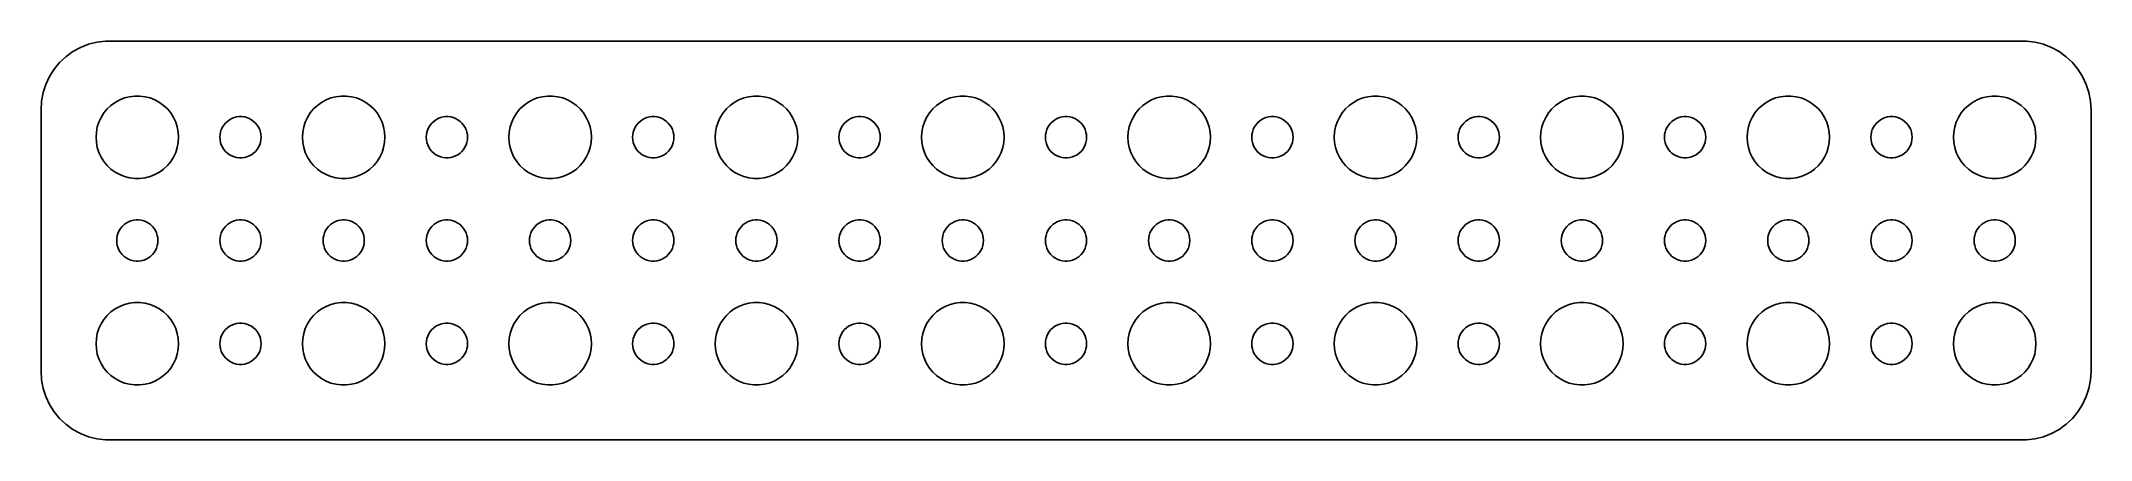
# Model space of a CAD drawing. Header units: metres. Extents: x -74 to 74, y -14 to 14.
import ezdxf

# ---------------------------------------------------------------- set-up
doc = ezdxf.new("R2010")
doc.units = ezdxf.units.M

msp = doc.modelspace()

# ---------------------------------------------------------------- linework, layer by layer
for p, q in [((-72.1791, 13.7216), (-72.6871, 13.3526)), ((-71.6289, 14.0241), (-72.1791, 13.7216)), ((-71.0451, 14.2553), (-71.6289, 14.0241)), ((-70.4369, 14.4114), (-71.0451, 14.2553)), ((-69.8139, 14.4901), (-70.4369, 14.4114)), ((69.8139, 14.4901), (-69.8139, 14.4901)), ((70.4369, 14.4114), (69.8139, 14.4901)), ((71.0451, 14.2553), (70.4369, 14.4114)), ((71.6289, 14.0241), (71.0451, 14.2553)), ((72.1791, 13.7216), (71.6289, 14.0241)), ((72.6871, 13.3526), (72.1791, 13.7216)), ((-73.5451, 12.4389), (-73.8815, 11.9088)), ((-73.1448, 12.9227), (-73.5451, 12.4389)), ((-72.6871, 13.3526), (-73.1448, 12.9227)), ((73.1448, 12.9227), (72.6871, 13.3526)), ((73.5451, 12.4389), (73.1448, 12.9227)), ((73.8815, 11.9088), (73.5451, 12.4389)), ((-74.3429, 10.7434), (-74.4606, 10.1267)), ((-74.1489, 11.3406), (-74.3429, 10.7434)), ((-73.8815, 11.9088), (-74.1489, 11.3406)), ((-68.427, 10.3532), (-68.0621, 10.4469)), ((-68.0621, 10.4469), (-67.6884, 10.4941)), ((-67.6884, 10.4941), (-67.3116, 10.4941)), ((-67.3116, 10.4941), (-66.9379, 10.4469)), ((-66.9379, 10.4469), (-66.573, 10.3532)), ((-53.427, 10.3532), (-53.0621, 10.4469)), ((-53.0621, 10.4469), (-52.6884, 10.4941)), ((-52.6884, 10.4941), (-52.3116, 10.4941)), ((-52.3116, 10.4941), (-51.9379, 10.4469)), ((-51.9379, 10.4469), (-51.5729, 10.3532)), ((-38.427, 10.3532), (-38.0621, 10.4469)), ((-38.0621, 10.4469), (-37.6884, 10.4941)), ((-37.6884, 10.4941), (-37.3116, 10.4941)), ((-37.3116, 10.4941), (-36.9379, 10.4469)), ((-36.9379, 10.4469), (-36.5729, 10.3532)), ((-23.427, 10.3532), (-23.0621, 10.4469)), ((-23.0621, 10.4469), (-22.6884, 10.4941)), ((-22.6884, 10.4941), (-22.3116, 10.4941)), ((-22.3116, 10.4941), (-21.9379, 10.4469)), ((-21.9379, 10.4469), (-21.5729, 10.3532)), ((-8.42705, 10.3532), (-8.06213, 10.4469)), ((-8.06213, 10.4469), (-7.68837, 10.4941)), ((-7.68837, 10.4941), (-7.31161, 10.4941)), ((-7.31161, 10.4941), (-6.93785, 10.4469)), ((-6.93785, 10.4469), (-6.57294, 10.3532)), ((6.57294, 10.3532), (6.93785, 10.4469)), ((6.93785, 10.4469), (7.31161, 10.4941)), ((7.31161, 10.4941), (7.68837, 10.4941)), ((7.68837, 10.4941), (8.06213, 10.4469)), ((8.06213, 10.4469), (8.42705, 10.3532)), ((21.5729, 10.3532), (21.9379, 10.4469)), ((21.9379, 10.4469), (22.3116, 10.4941)), ((22.3116, 10.4941), (22.6884, 10.4941)), ((22.6884, 10.4941), (23.0621, 10.4469)), ((23.0621, 10.4469), (23.427, 10.3532)), ((36.5729, 10.3532), (36.9379, 10.4469)), ((36.9379, 10.4469), (37.3116, 10.4941)), ((37.3116, 10.4941), (37.6884, 10.4941)), ((37.6884, 10.4941), (38.0621, 10.4469)), ((38.0621, 10.4469), (38.427, 10.3532)), ((51.5729, 10.3532), (51.9379, 10.4469)), ((51.9379, 10.4469), (52.3116, 10.4941)), ((52.3116, 10.4941), (52.6884, 10.4941)), ((52.6884, 10.4941), (53.0621, 10.4469)), ((53.0621, 10.4469), (53.427, 10.3532)), ((66.573, 10.3532), (66.9379, 10.4469)), ((66.9379, 10.4469), (67.3116, 10.4941)), ((67.3116, 10.4941), (67.6884, 10.4941)), ((67.6884, 10.4941), (68.0621, 10.4469)), ((68.0621, 10.4469), (68.427, 10.3532)), ((74.1489, 11.3406), (73.8815, 11.9088)), ((74.3429, 10.7434), (74.1489, 11.3406)), ((74.4606, 10.1267), (74.3429, 10.7434)), ((-74.4606, 10.1267), (-74.5, 9.5)), ((-74.5, 9.5), (-74.5, -9.5)), ((-70.2893, 8.60437), (-70.1289, 8.94525)), ((-70.1289, 8.94525), (-69.927, 9.26335)), ((-69.927, 9.26335), (-69.6869, 9.55363)), ((-69.6869, 9.55363), (-69.4123, 9.81154)), ((-69.4123, 9.81154), (-69.1075, 10.033)), ((-69.1075, 10.033), (-68.7773, 10.2145)), ((-68.7773, 10.2145), (-68.427, 10.3532)), ((-66.573, 10.3532), (-66.2227, 10.2145)), ((-66.2227, 10.2145), (-65.8925, 10.033)), ((-65.8925, 10.033), (-65.5877, 9.81154)), ((-65.5877, 9.81154), (-65.3131, 9.55363)), ((-65.3131, 9.55363), (-65.073, 9.26335)), ((-65.073, 9.26335), (-64.8711, 8.94525)), ((-64.8711, 8.94525), (-64.7107, 8.60437)), ((-60.4635, 8.92657), (-60.2811, 8.97342)), ((-60.2811, 8.97342), (-60.0942, 8.99704)), ((-60.0942, 8.99704), (-59.9058, 8.99704)), ((-59.9058, 8.99704), (-59.7189, 8.97342)), ((-59.7189, 8.97342), (-59.5365, 8.92657)), ((-55.2893, 8.60437), (-55.1289, 8.94525)), ((-55.1289, 8.94525), (-54.927, 9.26335)), ((-54.927, 9.26335), (-54.6869, 9.55363)), ((-54.6869, 9.55363), (-54.4123, 9.81154)), ((-54.4123, 9.81154), (-54.1075, 10.033)), ((-54.1075, 10.033), (-53.7773, 10.2145)), ((-53.7773, 10.2145), (-53.427, 10.3532)), ((-51.5729, 10.3532), (-51.2227, 10.2145)), ((-51.2227, 10.2145), (-50.8925, 10.033)), ((-50.8925, 10.033), (-50.5877, 9.81154)), ((-50.5877, 9.81154), (-50.3131, 9.55363)), ((-50.3131, 9.55363), (-50.0729, 9.26335)), ((-50.0729, 9.26335), (-49.8711, 8.94525)), ((-49.8711, 8.94525), (-49.7107, 8.60437)), ((-45.4635, 8.92657), (-45.2811, 8.97342)), ((-45.2811, 8.97342), (-45.0942, 8.99704)), ((-45.0942, 8.99704), (-44.9058, 8.99704)), ((-44.9058, 8.99704), (-44.7189, 8.97342)), ((-44.7189, 8.97342), (-44.5365, 8.92657)), ((-40.2893, 8.60437), (-40.1289, 8.94525)), ((-40.1289, 8.94525), (-39.927, 9.26335)), ((-39.927, 9.26335), (-39.6869, 9.55363)), ((-39.6869, 9.55363), (-39.4123, 9.81154)), ((-39.4123, 9.81154), (-39.1075, 10.033)), ((-39.1075, 10.033), (-38.7773, 10.2145)), ((-38.7773, 10.2145), (-38.427, 10.3532)), ((-36.5729, 10.3532), (-36.2227, 10.2145)), ((-36.2227, 10.2145), (-35.8925, 10.033)), ((-35.8925, 10.033), (-35.5877, 9.81154)), ((-35.5877, 9.81154), (-35.3131, 9.55363)), ((-35.3131, 9.55363), (-35.0729, 9.26335)), ((-35.0729, 9.26335), (-34.8711, 8.94525)), ((-34.8711, 8.94525), (-34.7107, 8.60437)), ((-30.4635, 8.92657), (-30.2811, 8.97342)), ((-30.2811, 8.97342), (-30.0942, 8.99704)), ((-30.0942, 8.99704), (-29.9058, 8.99704)), ((-29.9058, 8.99704), (-29.7189, 8.97342)), ((-29.7189, 8.97342), (-29.5365, 8.92657)), ((-25.2893, 8.60437), (-25.1289, 8.94525)), ((-25.1289, 8.94525), (-24.927, 9.26335)), ((-24.927, 9.26335), (-24.6869, 9.55363)), ((-24.6869, 9.55363), (-24.4123, 9.81154)), ((-24.4123, 9.81154), (-24.1075, 10.033)), ((-24.1075, 10.033), (-23.7773, 10.2145)), ((-23.7773, 10.2145), (-23.427, 10.3532)), ((-21.5729, 10.3532), (-21.2227, 10.2145)), ((-21.2227, 10.2145), (-20.8925, 10.033)), ((-20.8925, 10.033), (-20.5877, 9.81154)), ((-20.5877, 9.81154), (-20.3131, 9.55363)), ((-20.3131, 9.55363), (-20.0729, 9.26335)), ((-20.0729, 9.26335), (-19.8711, 8.94525)), ((-19.8711, 8.94525), (-19.7107, 8.60437)), ((-15.4635, 8.92657), (-15.2811, 8.97342)), ((-15.2811, 8.97342), (-15.0942, 8.99704)), ((-15.0942, 8.99704), (-14.9058, 8.99704)), ((-14.9058, 8.99704), (-14.7189, 8.97342)), ((-14.7189, 8.97342), (-14.5365, 8.92657)), ((-10.2893, 8.60437), (-10.1289, 8.94525)), ((-10.1289, 8.94525), (-9.92705, 9.26335)), ((-9.92705, 9.26335), (-9.6869, 9.55363)), ((-9.6869, 9.55363), (-9.41226, 9.81154)), ((-9.41226, 9.81154), (-9.10747, 10.033)), ((-9.10747, 10.033), (-8.77733, 10.2145)), ((-8.77733, 10.2145), (-8.42705, 10.3532)), ((-6.57294, 10.3532), (-6.22266, 10.2145)), ((-6.22266, 10.2145), (-5.89252, 10.033)), ((-5.89252, 10.033), (-5.58772, 9.81154)), ((-5.58772, 9.81154), (-5.31308, 9.55363)), ((-5.31308, 9.55363), (-5.07294, 9.26335)), ((-5.07294, 9.26335), (-4.87108, 8.94525)), ((-4.87108, 8.94525), (-4.71066, 8.60437)), ((-0.463516, 8.92657), (-0.281067, 8.97342)), ((-0.281067, 8.97342), (-0.094177, 8.99704)), ((-0.094177, 8.99704), (0.094177, 8.99704)), ((0.094177, 8.99704), (0.281067, 8.97342)), ((0.281067, 8.97342), (0.463516, 8.92657)), ((4.71066, 8.60437), (4.87108, 8.94525)), ((4.87108, 8.94525), (5.07294, 9.26335)), ((5.07294, 9.26335), (5.31308, 9.55363)), ((5.31308, 9.55363), (5.58772, 9.81154)), ((5.58772, 9.81154), (5.89252, 10.033)), ((5.89252, 10.033), (6.22266, 10.2145)), ((6.22266, 10.2145), (6.57294, 10.3532)), ((8.42705, 10.3532), (8.77733, 10.2145)), ((8.77733, 10.2145), (9.10747, 10.033)), ((9.10747, 10.033), (9.41226, 9.81154)), ((9.41226, 9.81154), (9.6869, 9.55363)), ((9.6869, 9.55363), (9.92705, 9.26335)), ((9.92705, 9.26335), (10.1289, 8.94525)), ((10.1289, 8.94525), (10.2893, 8.60437)), ((14.5365, 8.92657), (14.7189, 8.97342)), ((14.7189, 8.97342), (14.9058, 8.99704)), ((14.9058, 8.99704), (15.0942, 8.99704)), ((15.0942, 8.99704), (15.2811, 8.97342)), ((15.2811, 8.97342), (15.4635, 8.92657)), ((19.7107, 8.60437), (19.8711, 8.94525)), ((19.8711, 8.94525), (20.0729, 9.26335)), ((20.0729, 9.26335), (20.3131, 9.55363)), ((20.3131, 9.55363), (20.5877, 9.81154)), ((20.5877, 9.81154), (20.8925, 10.033)), ((20.8925, 10.033), (21.2227, 10.2145)), ((21.2227, 10.2145), (21.5729, 10.3532)), ((23.427, 10.3532), (23.7773, 10.2145)), ((23.7773, 10.2145), (24.1075, 10.033)), ((24.1075, 10.033), (24.4123, 9.81154)), ((24.4123, 9.81154), (24.6869, 9.55363)), ((24.6869, 9.55363), (24.927, 9.26335)), ((24.927, 9.26335), (25.1289, 8.94525)), ((25.1289, 8.94525), (25.2893, 8.60437)), ((29.5365, 8.92657), (29.7189, 8.97342)), ((29.7189, 8.97342), (29.9058, 8.99704)), ((29.9058, 8.99704), (30.0942, 8.99704)), ((30.0942, 8.99704), (30.2811, 8.97342)), ((30.2811, 8.97342), (30.4635, 8.92657)), ((34.7107, 8.60437), (34.8711, 8.94525)), ((34.8711, 8.94525), (35.0729, 9.26335)), ((35.0729, 9.26335), (35.3131, 9.55363)), ((35.3131, 9.55363), (35.5877, 9.81154)), ((35.5877, 9.81154), (35.8925, 10.033)), ((35.8925, 10.033), (36.2227, 10.2145)), ((36.2227, 10.2145), (36.5729, 10.3532)), ((38.427, 10.3532), (38.7773, 10.2145)), ((38.7773, 10.2145), (39.1075, 10.033)), ((39.1075, 10.033), (39.4123, 9.81154)), ((39.4123, 9.81154), (39.6869, 9.55363)), ((39.6869, 9.55363), (39.927, 9.26335)), ((39.927, 9.26335), (40.1289, 8.94525)), ((40.1289, 8.94525), (40.2893, 8.60437)), ((44.5365, 8.92657), (44.7189, 8.97342)), ((44.7189, 8.97342), (44.9058, 8.99704)), ((44.9058, 8.99704), (45.0942, 8.99704)), ((45.0942, 8.99704), (45.2811, 8.97342)), ((45.2811, 8.97342), (45.4635, 8.92657)), ((49.7107, 8.60437), (49.8711, 8.94525)), ((49.8711, 8.94525), (50.0729, 9.26335)), ((50.0729, 9.26335), (50.3131, 9.55363)), ((50.3131, 9.55363), (50.5877, 9.81154)), ((50.5877, 9.81154), (50.8925, 10.033)), ((50.8925, 10.033), (51.2227, 10.2145)), ((51.2227, 10.2145), (51.5729, 10.3532)), ((53.427, 10.3532), (53.7773, 10.2145)), ((53.7773, 10.2145), (54.1075, 10.033)), ((54.1075, 10.033), (54.4123, 9.81154)), ((54.4123, 9.81154), (54.6869, 9.55363)), ((54.6869, 9.55363), (54.927, 9.26335)), ((54.927, 9.26335), (55.1289, 8.94525)), ((55.1289, 8.94525), (55.2893, 8.60437)), ((59.5365, 8.92657), (59.7189, 8.97342)), ((59.7189, 8.97342), (59.9058, 8.99704)), ((59.9058, 8.99704), (60.0942, 8.99704)), ((60.0942, 8.99704), (60.2811, 8.97342)), ((60.2811, 8.97342), (60.4635, 8.92657)), ((64.7107, 8.60437), (64.8711, 8.94525)), ((64.8711, 8.94525), (65.073, 9.26335)), ((65.073, 9.26335), (65.3131, 9.55363)), ((65.3131, 9.55363), (65.5877, 9.81154)), ((65.5877, 9.81154), (65.8925, 10.033)), ((65.8925, 10.033), (66.2227, 10.2145)), ((66.2227, 10.2145), (66.573, 10.3532)), ((68.427, 10.3532), (68.7773, 10.2145)), ((68.7773, 10.2145), (69.1075, 10.033)), ((69.1075, 10.033), (69.4123, 9.81154)), ((69.4123, 9.81154), (69.6869, 9.55363)), ((69.6869, 9.55363), (69.927, 9.26335)), ((69.927, 9.26335), (70.1289, 8.94525)), ((70.1289, 8.94525), (70.2893, 8.60437)), ((74.5, 9.5), (74.4606, 10.1267)), ((74.5, -9.5), (74.5, 9.5)), ((-70.5, 7.5), (-70.4763, 7.87599)), ((-70.4763, 7.12399), (-70.5, 7.5)), ((-70.4763, 7.87599), (-70.4057, 8.24606)), ((-70.4057, 8.24606), (-70.2893, 8.60437)), ((-64.7107, 8.60437), (-64.5943, 8.24606)), ((-64.5943, 8.24606), (-64.5237, 7.87599)), ((-64.5237, 7.87599), (-64.5, 7.5)), ((-64.5, 7.5), (-64.5237, 7.12399)), ((-61.5, 7.5), (-61.4882, 7.68799)), ((-61.4882, 7.312), (-61.5, 7.5)), ((-61.4882, 7.68799), (-61.4529, 7.87303)), ((-61.4529, 7.87303), (-61.3947, 8.05219)), ((-61.3947, 8.05219), (-61.3145, 8.22263)), ((-61.3145, 8.22263), (-61.2135, 8.38167)), ((-61.2135, 8.38167), (-61.0934, 8.52681)), ((-61.0934, 8.52681), (-60.9561, 8.65576)), ((-60.9561, 8.65576), (-60.8037, 8.76648)), ((-60.8037, 8.76648), (-60.6387, 8.85724)), ((-60.6387, 8.85724), (-60.4635, 8.92657)), ((-59.5365, 8.92657), (-59.3613, 8.85724)), ((-59.3613, 8.85724), (-59.1963, 8.76648)), ((-59.1963, 8.76648), (-59.0439, 8.65576)), ((-59.0439, 8.65576), (-58.9065, 8.52681)), ((-58.9065, 8.52681), (-58.7865, 8.38167)), ((-58.7865, 8.38167), (-58.6855, 8.22263)), ((-58.6855, 8.22263), (-58.6053, 8.05219)), ((-58.6053, 8.05219), (-58.5471, 7.87303)), ((-58.5471, 7.87303), (-58.5118, 7.68799)), ((-58.5118, 7.68799), (-58.5, 7.5)), ((-58.5, 7.5), (-58.5118, 7.312)), ((-55.5, 7.5), (-55.4763, 7.87599)), ((-55.4763, 7.12399), (-55.5, 7.5)), ((-55.4763, 7.87599), (-55.4057, 8.24606)), ((-55.4057, 8.24606), (-55.2893, 8.60437)), ((-49.7107, 8.60437), (-49.5942, 8.24606)), ((-49.5942, 8.24606), (-49.5237, 7.87599)), ((-49.5237, 7.87599), (-49.5, 7.5)), ((-49.5, 7.5), (-49.5237, 7.12399)), ((-46.5, 7.5), (-46.4882, 7.68799)), ((-46.4882, 7.312), (-46.5, 7.5)), ((-46.4882, 7.68799), (-46.4529, 7.87303)), ((-46.4529, 7.87303), (-46.3947, 8.05219)), ((-46.3947, 8.05219), (-46.3145, 8.22263)), ((-46.3145, 8.22263), (-46.2135, 8.38167)), ((-46.2135, 8.38167), (-46.0934, 8.52681)), ((-46.0934, 8.52681), (-45.9561, 8.65576)), ((-45.9561, 8.65576), (-45.8037, 8.76648)), ((-45.8037, 8.76648), (-45.6387, 8.85724)), ((-45.6387, 8.85724), (-45.4635, 8.92657)), ((-44.5365, 8.92657), (-44.3613, 8.85724)), ((-44.3613, 8.85724), (-44.1963, 8.76648)), ((-44.1963, 8.76648), (-44.0439, 8.65576)), ((-44.0439, 8.65576), (-43.9065, 8.52681)), ((-43.9065, 8.52681), (-43.7865, 8.38167)), ((-43.7865, 8.38167), (-43.6855, 8.22263)), ((-43.6855, 8.22263), (-43.6053, 8.05219)), ((-43.6053, 8.05219), (-43.5471, 7.87303)), ((-43.5471, 7.87303), (-43.5118, 7.68799)), ((-43.5118, 7.68799), (-43.5, 7.5)), ((-43.5, 7.5), (-43.5118, 7.312)), ((-40.5, 7.5), (-40.4763, 7.87599)), ((-40.4763, 7.12399), (-40.5, 7.5)), ((-40.4763, 7.87599), (-40.4057, 8.24606)), ((-40.4057, 8.24606), (-40.2893, 8.60437)), ((-34.7107, 8.60437), (-34.5942, 8.24606)), ((-34.5942, 8.24606), (-34.5237, 7.87599)), ((-34.5237, 7.87599), (-34.5, 7.5)), ((-34.5, 7.5), (-34.5237, 7.12399)), ((-31.5, 7.5), (-31.4882, 7.68799)), ((-31.4882, 7.312), (-31.5, 7.5)), ((-31.4882, 7.68799), (-31.4529, 7.87303)), ((-31.4529, 7.87303), (-31.3947, 8.05219)), ((-31.3947, 8.05219), (-31.3145, 8.22263)), ((-31.3145, 8.22263), (-31.2135, 8.38167)), ((-31.2135, 8.38167), (-31.0934, 8.52681)), ((-31.0934, 8.52681), (-30.9561, 8.65576)), ((-30.9561, 8.65576), (-30.8037, 8.76648)), ((-30.8037, 8.76648), (-30.6387, 8.85724)), ((-30.6387, 8.85724), (-30.4635, 8.92657)), ((-29.5365, 8.92657), (-29.3613, 8.85724)), ((-29.3613, 8.85724), (-29.1963, 8.76648)), ((-29.1963, 8.76648), (-29.0439, 8.65576)), ((-29.0439, 8.65576), (-28.9065, 8.52681)), ((-28.9065, 8.52681), (-28.7865, 8.38167)), ((-28.7865, 8.38167), (-28.6855, 8.22263)), ((-28.6855, 8.22263), (-28.6053, 8.05219)), ((-28.6053, 8.05219), (-28.5471, 7.87303)), ((-28.5471, 7.87303), (-28.5118, 7.68799)), ((-28.5118, 7.68799), (-28.5, 7.5)), ((-28.5, 7.5), (-28.5118, 7.312)), ((-25.5, 7.5), (-25.4763, 7.87599)), ((-25.4763, 7.12399), (-25.5, 7.5)), ((-25.4763, 7.87599), (-25.4057, 8.24606)), ((-25.4057, 8.24606), (-25.2893, 8.60437)), ((-19.7107, 8.60437), (-19.5942, 8.24606)), ((-19.5942, 8.24606), (-19.5237, 7.87599)), ((-19.5237, 7.87599), (-19.5, 7.5)), ((-19.5, 7.5), (-19.5237, 7.12399)), ((-16.5, 7.5), (-16.4882, 7.68799)), ((-16.4882, 7.312), (-16.5, 7.5)), ((-16.4882, 7.68799), (-16.4529, 7.87303)), ((-16.4529, 7.87303), (-16.3947, 8.05219)), ((-16.3947, 8.05219), (-16.3145, 8.22263)), ((-16.3145, 8.22263), (-16.2135, 8.38167)), ((-16.2135, 8.38167), (-16.0934, 8.52681)), ((-16.0934, 8.52681), (-15.9561, 8.65576)), ((-15.9561, 8.65576), (-15.8037, 8.76648)), ((-15.8037, 8.76648), (-15.6387, 8.85724)), ((-15.6387, 8.85724), (-15.4635, 8.92657)), ((-14.5365, 8.92657), (-14.3613, 8.85724)), ((-14.3613, 8.85724), (-14.1963, 8.76648)), ((-14.1963, 8.76648), (-14.0439, 8.65576)), ((-14.0439, 8.65576), (-13.9065, 8.52681)), ((-13.9065, 8.52681), (-13.7865, 8.38167)), ((-13.7865, 8.38167), (-13.6855, 8.22263)), ((-13.6855, 8.22263), (-13.6053, 8.05219)), ((-13.6053, 8.05219), (-13.5471, 7.87303)), ((-13.5471, 7.87303), (-13.5118, 7.68799)), ((-13.5118, 7.68799), (-13.5, 7.5)), ((-13.5, 7.5), (-13.5118, 7.312)), ((-10.5, 7.5), (-10.4763, 7.87599)), ((-10.4763, 7.12399), (-10.5, 7.5)), ((-10.4763, 7.87599), (-10.4057, 8.24606)), ((-10.4057, 8.24606), (-10.2893, 8.60437)), ((-4.71066, 8.60437), (-4.59424, 8.24606)), ((-4.59424, 8.24606), (-4.52365, 7.87599)), ((-4.52365, 7.87599), (-4.5, 7.5)), ((-4.5, 7.5), (-4.52365, 7.12399)), ((-1.5, 7.5), (-1.48816, 7.68799)), ((-1.48816, 7.312), (-1.5, 7.5)), ((-1.48816, 7.68799), (-1.45287, 7.87303)), ((-1.45287, 7.87303), (-1.39465, 8.05219)), ((-1.39465, 8.05219), (-1.31445, 8.22263)), ((-1.31445, 8.22263), (-1.21352, 8.38167)), ((-1.21352, 8.38167), (-1.09344, 8.52681)), ((-1.09344, 8.52681), (-0.956131, 8.65576)), ((-0.956131, 8.65576), (-0.803726, 8.76648)), ((-0.803726, 8.76648), (-0.638657, 8.85724)), ((-0.638657, 8.85724), (-0.463516, 8.92657)), ((0.463516, 8.92657), (0.638657, 8.85724)), ((0.638657, 8.85724), (0.803726, 8.76648)), ((0.803726, 8.76648), (0.956131, 8.65576)), ((0.956131, 8.65576), (1.09344, 8.52681)), ((1.09344, 8.52681), (1.21352, 8.38167)), ((1.21352, 8.38167), (1.31445, 8.22263)), ((1.31445, 8.22263), (1.39465, 8.05219)), ((1.39465, 8.05219), (1.45287, 7.87303)), ((1.45287, 7.87303), (1.48816, 7.68799)), ((1.48816, 7.68799), (1.5, 7.5)), ((1.5, 7.5), (1.48816, 7.312)), ((4.5, 7.5), (4.52365, 7.87599)), ((4.52365, 7.12399), (4.5, 7.5)), ((4.52365, 7.87599), (4.59424, 8.24606)), ((4.59424, 8.24606), (4.71066, 8.60437)), ((10.2893, 8.60437), (10.4057, 8.24606)), ((10.4057, 8.24606), (10.4763, 7.87599)), ((10.4763, 7.87599), (10.5, 7.5)), ((10.5, 7.5), (10.4763, 7.12399)), ((13.5, 7.5), (13.5118, 7.68799)), ((13.5118, 7.312), (13.5, 7.5)), ((13.5118, 7.68799), (13.5471, 7.87303)), ((13.5471, 7.87303), (13.6053, 8.05219)), ((13.6053, 8.05219), (13.6855, 8.22263)), ((13.6855, 8.22263), (13.7865, 8.38167)), ((13.7865, 8.38167), (13.9065, 8.52681)), ((13.9065, 8.52681), (14.0439, 8.65576)), ((14.0439, 8.65576), (14.1963, 8.76648)), ((14.1963, 8.76648), (14.3613, 8.85724)), ((14.3613, 8.85724), (14.5365, 8.92657)), ((15.4635, 8.92657), (15.6387, 8.85724)), ((15.6387, 8.85724), (15.8037, 8.76648)), ((15.8037, 8.76648), (15.9561, 8.65576)), ((15.9561, 8.65576), (16.0934, 8.52681)), ((16.0934, 8.52681), (16.2135, 8.38167)), ((16.2135, 8.38167), (16.3145, 8.22263)), ((16.3145, 8.22263), (16.3947, 8.05219)), ((16.3947, 8.05219), (16.4529, 7.87303)), ((16.4529, 7.87303), (16.4882, 7.68799)), ((16.4882, 7.68799), (16.5, 7.5)), ((16.5, 7.5), (16.4882, 7.312)), ((19.5, 7.5), (19.5237, 7.87599)), ((19.5237, 7.12399), (19.5, 7.5)), ((19.5237, 7.87599), (19.5942, 8.24606)), ((19.5942, 8.24606), (19.7107, 8.60437)), ((25.2893, 8.60437), (25.4057, 8.24606)), ((25.4057, 8.24606), (25.4763, 7.87599)), ((25.4763, 7.87599), (25.5, 7.5)), ((25.5, 7.5), (25.4763, 7.12399)), ((28.5, 7.5), (28.5118, 7.68799)), ((28.5118, 7.312), (28.5, 7.5)), ((28.5118, 7.68799), (28.5471, 7.87303)), ((28.5471, 7.87303), (28.6053, 8.05219)), ((28.6053, 8.05219), (28.6855, 8.22263)), ((28.6855, 8.22263), (28.7865, 8.38167)), ((28.7865, 8.38167), (28.9065, 8.52681)), ((28.9065, 8.52681), (29.0439, 8.65576)), ((29.0439, 8.65576), (29.1963, 8.76648)), ((29.1963, 8.76648), (29.3613, 8.85724)), ((29.3613, 8.85724), (29.5365, 8.92657)), ((30.4635, 8.92657), (30.6387, 8.85724)), ((30.6387, 8.85724), (30.8037, 8.76648)), ((30.8037, 8.76648), (30.9561, 8.65576)), ((30.9561, 8.65576), (31.0934, 8.52681)), ((31.0934, 8.52681), (31.2135, 8.38167)), ((31.2135, 8.38167), (31.3145, 8.22263)), ((31.3145, 8.22263), (31.3947, 8.05219)), ((31.3947, 8.05219), (31.4529, 7.87303)), ((31.4529, 7.87303), (31.4882, 7.68799)), ((31.4882, 7.68799), (31.5, 7.5)), ((31.5, 7.5), (31.4882, 7.312)), ((34.5, 7.5), (34.5237, 7.87599)), ((34.5237, 7.12399), (34.5, 7.5)), ((34.5237, 7.87599), (34.5942, 8.24606)), ((34.5942, 8.24606), (34.7107, 8.60437)), ((40.2893, 8.60437), (40.4057, 8.24606)), ((40.4057, 8.24606), (40.4763, 7.87599)), ((40.4763, 7.87599), (40.5, 7.5)), ((40.5, 7.5), (40.4763, 7.12399)), ((43.5, 7.5), (43.5118, 7.68799)), ((43.5118, 7.312), (43.5, 7.5)), ((43.5118, 7.68799), (43.5471, 7.87303)), ((43.5471, 7.87303), (43.6053, 8.05219)), ((43.6053, 8.05219), (43.6855, 8.22263)), ((43.6855, 8.22263), (43.7865, 8.38167)), ((43.7865, 8.38167), (43.9065, 8.52681)), ((43.9065, 8.52681), (44.0439, 8.65576)), ((44.0439, 8.65576), (44.1963, 8.76648)), ((44.1963, 8.76648), (44.3613, 8.85724)), ((44.3613, 8.85724), (44.5365, 8.92657)), ((45.4635, 8.92657), (45.6387, 8.85724)), ((45.6387, 8.85724), (45.8037, 8.76648)), ((45.8037, 8.76648), (45.9561, 8.65576)), ((45.9561, 8.65576), (46.0934, 8.52681)), ((46.0934, 8.52681), (46.2135, 8.38167)), ((46.2135, 8.38167), (46.3145, 8.22263)), ((46.3145, 8.22263), (46.3947, 8.05219)), ((46.3947, 8.05219), (46.4529, 7.87303)), ((46.4529, 7.87303), (46.4882, 7.68799)), ((46.4882, 7.68799), (46.5, 7.5)), ((46.5, 7.5), (46.4882, 7.312)), ((49.5, 7.5), (49.5237, 7.87599)), ((49.5237, 7.12399), (49.5, 7.5)), ((49.5237, 7.87599), (49.5942, 8.24606)), ((49.5942, 8.24606), (49.7107, 8.60437)), ((55.2893, 8.60437), (55.4057, 8.24606)), ((55.4057, 8.24606), (55.4763, 7.87599)), ((55.4763, 7.87599), (55.5, 7.5)), ((55.5, 7.5), (55.4763, 7.12399)), ((58.5, 7.5), (58.5118, 7.68799)), ((58.5118, 7.312), (58.5, 7.5)), ((58.5118, 7.68799), (58.5471, 7.87303)), ((58.5471, 7.87303), (58.6053, 8.05219)), ((58.6053, 8.05219), (58.6855, 8.22263)), ((58.6855, 8.22263), (58.7865, 8.38167)), ((58.7865, 8.38167), (58.9065, 8.52681)), ((58.9065, 8.52681), (59.0439, 8.65576)), ((59.0439, 8.65576), (59.1963, 8.76648)), ((59.1963, 8.76648), (59.3613, 8.85724)), ((59.3613, 8.85724), (59.5365, 8.92657)), ((60.4635, 8.92657), (60.6387, 8.85724)), ((60.6387, 8.85724), (60.8037, 8.76648)), ((60.8037, 8.76648), (60.9561, 8.65576)), ((60.9561, 8.65576), (61.0934, 8.52681)), ((61.0934, 8.52681), (61.2135, 8.38167)), ((61.2135, 8.38167), (61.3145, 8.22263)), ((61.3145, 8.22263), (61.3947, 8.05219)), ((61.3947, 8.05219), (61.4529, 7.87303)), ((61.4529, 7.87303), (61.4882, 7.68799)), ((61.4882, 7.68799), (61.5, 7.5)), ((61.5, 7.5), (61.4882, 7.312)), ((64.5, 7.5), (64.5237, 7.87599)), ((64.5237, 7.12399), (64.5, 7.5)), ((64.5237, 7.87599), (64.5943, 8.24606)), ((64.5943, 8.24606), (64.7107, 8.60437)), ((70.2893, 8.60437), (70.4057, 8.24606)), ((70.4057, 8.24606), (70.4763, 7.87599)), ((70.4763, 7.87599), (70.5, 7.5)), ((70.5, 7.5), (70.4763, 7.12399)), ((-70.4057, 6.75392), (-70.4763, 7.12399)), ((-70.2893, 6.39561), (-70.4057, 6.75392)), ((-70.1289, 6.05473), (-70.2893, 6.39561)), ((-69.927, 5.73663), (-70.1289, 6.05473)), ((-64.8711, 6.05473), (-65.073, 5.73663)), ((-64.7107, 6.39561), (-64.8711, 6.05473)), ((-64.5943, 6.75392), (-64.7107, 6.39561)), ((-64.5237, 7.12399), (-64.5943, 6.75392)), ((-61.4529, 7.12695), (-61.4882, 7.312)), ((-61.3947, 6.9478), (-61.4529, 7.12695)), ((-61.3145, 6.77736), (-61.3947, 6.9478)), ((-61.2135, 6.61832), (-61.3145, 6.77736)), ((-61.0934, 6.47318), (-61.2135, 6.61832)), ((-60.9561, 6.34422), (-61.0934, 6.47318)), ((-60.8037, 6.23351), (-60.9561, 6.34422)), ((-60.6387, 6.14275), (-60.8037, 6.23351)), ((-60.4635, 6.07341), (-60.6387, 6.14275)), ((-60.2811, 6.02657), (-60.4635, 6.07341)), ((-60.0942, 6.00294), (-60.2811, 6.02657)), ((-59.9058, 6.00294), (-60.0942, 6.00294)), ((-59.7189, 6.02657), (-59.9058, 6.00294)), ((-59.5365, 6.07341), (-59.7189, 6.02657)), ((-59.3613, 6.14275), (-59.5365, 6.07341)), ((-59.1963, 6.23351), (-59.3613, 6.14275)), ((-59.0439, 6.34422), (-59.1963, 6.23351)), ((-58.9065, 6.47318), (-59.0439, 6.34422)), ((-58.7865, 6.61832), (-58.9065, 6.47318)), ((-58.6855, 6.77736), (-58.7865, 6.61832)), ((-58.6053, 6.9478), (-58.6855, 6.77736)), ((-58.5471, 7.12695), (-58.6053, 6.9478)), ((-58.5118, 7.312), (-58.5471, 7.12695)), ((-55.4057, 6.75392), (-55.4763, 7.12399)), ((-55.2893, 6.39561), (-55.4057, 6.75392)), ((-55.1289, 6.05473), (-55.2893, 6.39561)), ((-54.927, 5.73663), (-55.1289, 6.05473)), ((-49.8711, 6.05473), (-50.0729, 5.73663)), ((-49.7107, 6.39561), (-49.8711, 6.05473)), ((-49.5942, 6.75392), (-49.7107, 6.39561)), ((-49.5237, 7.12399), (-49.5942, 6.75392)), ((-46.4529, 7.12695), (-46.4882, 7.312)), ((-46.3947, 6.9478), (-46.4529, 7.12695)), ((-46.3145, 6.77736), (-46.3947, 6.9478)), ((-46.2135, 6.61832), (-46.3145, 6.77736)), ((-46.0934, 6.47318), (-46.2135, 6.61832)), ((-45.9561, 6.34422), (-46.0934, 6.47318)), ((-45.8037, 6.23351), (-45.9561, 6.34422)), ((-45.6387, 6.14275), (-45.8037, 6.23351)), ((-45.4635, 6.07341), (-45.6387, 6.14275)), ((-45.2811, 6.02657), (-45.4635, 6.07341)), ((-45.0942, 6.00294), (-45.2811, 6.02657)), ((-44.9058, 6.00294), (-45.0942, 6.00294)), ((-44.7189, 6.02657), (-44.9058, 6.00294)), ((-44.5365, 6.07341), (-44.7189, 6.02657)), ((-44.3613, 6.14275), (-44.5365, 6.07341)), ((-44.1963, 6.23351), (-44.3613, 6.14275)), ((-44.0439, 6.34422), (-44.1963, 6.23351)), ((-43.9065, 6.47318), (-44.0439, 6.34422)), ((-43.7865, 6.61832), (-43.9065, 6.47318)), ((-43.6855, 6.77736), (-43.7865, 6.61832)), ((-43.6053, 6.9478), (-43.6855, 6.77736)), ((-43.5471, 7.12695), (-43.6053, 6.9478)), ((-43.5118, 7.312), (-43.5471, 7.12695)), ((-40.4057, 6.75392), (-40.4763, 7.12399)), ((-40.2893, 6.39561), (-40.4057, 6.75392)), ((-40.1289, 6.05473), (-40.2893, 6.39561)), ((-39.927, 5.73663), (-40.1289, 6.05473)), ((-34.8711, 6.05473), (-35.0729, 5.73663)), ((-34.7107, 6.39561), (-34.8711, 6.05473)), ((-34.5942, 6.75392), (-34.7107, 6.39561)), ((-34.5237, 7.12399), (-34.5942, 6.75392)), ((-31.4529, 7.12695), (-31.4882, 7.312)), ((-31.3947, 6.9478), (-31.4529, 7.12695)), ((-31.3145, 6.77736), (-31.3947, 6.9478)), ((-31.2135, 6.61832), (-31.3145, 6.77736)), ((-31.0934, 6.47318), (-31.2135, 6.61832)), ((-30.9561, 6.34422), (-31.0934, 6.47318)), ((-30.8037, 6.23351), (-30.9561, 6.34422)), ((-30.6387, 6.14275), (-30.8037, 6.23351)), ((-30.4635, 6.07341), (-30.6387, 6.14275)), ((-30.2811, 6.02657), (-30.4635, 6.07341)), ((-30.0942, 6.00294), (-30.2811, 6.02657)), ((-29.9058, 6.00294), (-30.0942, 6.00294)), ((-29.7189, 6.02657), (-29.9058, 6.00294)), ((-29.5365, 6.07341), (-29.7189, 6.02657)), ((-29.3613, 6.14275), (-29.5365, 6.07341)), ((-29.1963, 6.23351), (-29.3613, 6.14275)), ((-29.0439, 6.34422), (-29.1963, 6.23351)), ((-28.9065, 6.47318), (-29.0439, 6.34422)), ((-28.7865, 6.61832), (-28.9065, 6.47318)), ((-28.6855, 6.77736), (-28.7865, 6.61832)), ((-28.6053, 6.9478), (-28.6855, 6.77736)), ((-28.5471, 7.12695), (-28.6053, 6.9478)), ((-28.5118, 7.312), (-28.5471, 7.12695)), ((-25.4057, 6.75392), (-25.4763, 7.12399)), ((-25.2893, 6.39561), (-25.4057, 6.75392)), ((-25.1289, 6.05473), (-25.2893, 6.39561)), ((-24.927, 5.73663), (-25.1289, 6.05473)), ((-19.8711, 6.05473), (-20.0729, 5.73663)), ((-19.7107, 6.39561), (-19.8711, 6.05473)), ((-19.5942, 6.75392), (-19.7107, 6.39561)), ((-19.5237, 7.12399), (-19.5942, 6.75392)), ((-16.4529, 7.12695), (-16.4882, 7.312)), ((-16.3947, 6.9478), (-16.4529, 7.12695)), ((-16.3145, 6.77736), (-16.3947, 6.9478)), ((-16.2135, 6.61832), (-16.3145, 6.77736)), ((-16.0934, 6.47318), (-16.2135, 6.61832)), ((-15.9561, 6.34422), (-16.0934, 6.47318)), ((-15.8037, 6.23351), (-15.9561, 6.34422)), ((-15.6387, 6.14275), (-15.8037, 6.23351)), ((-15.4635, 6.07341), (-15.6387, 6.14275)), ((-15.2811, 6.02657), (-15.4635, 6.07341)), ((-15.0942, 6.00294), (-15.2811, 6.02657)), ((-14.9058, 6.00294), (-15.0942, 6.00294)), ((-14.7189, 6.02657), (-14.9058, 6.00294)), ((-14.5365, 6.07341), (-14.7189, 6.02657)), ((-14.3613, 6.14275), (-14.5365, 6.07341)), ((-14.1963, 6.23351), (-14.3613, 6.14275)), ((-14.0439, 6.34422), (-14.1963, 6.23351)), ((-13.9065, 6.47318), (-14.0439, 6.34422)), ((-13.7865, 6.61832), (-13.9065, 6.47318)), ((-13.6855, 6.77736), (-13.7865, 6.61832)), ((-13.6053, 6.9478), (-13.6855, 6.77736)), ((-13.5471, 7.12695), (-13.6053, 6.9478)), ((-13.5118, 7.312), (-13.5471, 7.12695)), ((-10.4057, 6.75392), (-10.4763, 7.12399)), ((-10.2893, 6.39561), (-10.4057, 6.75392)), ((-10.1289, 6.05473), (-10.2893, 6.39561)), ((-9.92705, 5.73663), (-10.1289, 6.05473)), ((-4.87108, 6.05473), (-5.07294, 5.73663)), ((-4.71066, 6.39561), (-4.87108, 6.05473)), ((-4.59424, 6.75392), (-4.71066, 6.39561)), ((-4.52365, 7.12399), (-4.59424, 6.75392)), ((-1.45287, 7.12695), (-1.48816, 7.312)), ((-1.39465, 6.9478), (-1.45287, 7.12695)), ((-1.31445, 6.77736), (-1.39465, 6.9478)), ((-1.21352, 6.61832), (-1.31445, 6.77736)), ((-1.09344, 6.47318), (-1.21352, 6.61832)), ((-0.956131, 6.34422), (-1.09344, 6.47318)), ((-0.803726, 6.23351), (-0.956131, 6.34422)), ((-0.638657, 6.14275), (-0.803726, 6.23351)), ((-0.463516, 6.07341), (-0.638657, 6.14275)), ((-0.281067, 6.02657), (-0.463516, 6.07341)), ((-0.094177, 6.00294), (-0.281067, 6.02657)), ((0.094177, 6.00294), (-0.094177, 6.00294)), ((0.281067, 6.02657), (0.094177, 6.00294)), ((0.463516, 6.07341), (0.281067, 6.02657)), ((0.638657, 6.14275), (0.463516, 6.07341)), ((0.803726, 6.23351), (0.638657, 6.14275)), ((0.956131, 6.34422), (0.803726, 6.23351)), ((1.09344, 6.47318), (0.956131, 6.34422)), ((1.21352, 6.61832), (1.09344, 6.47318)), ((1.31445, 6.77736), (1.21352, 6.61832)), ((1.39465, 6.9478), (1.31445, 6.77736)), ((1.45287, 7.12695), (1.39465, 6.9478)), ((1.48816, 7.312), (1.45287, 7.12695)), ((4.59424, 6.75392), (4.52365, 7.12399)), ((4.71066, 6.39561), (4.59424, 6.75392)), ((4.87108, 6.05473), (4.71066, 6.39561)), ((5.07294, 5.73663), (4.87108, 6.05473)), ((10.1289, 6.05473), (9.92705, 5.73663)), ((10.2893, 6.39561), (10.1289, 6.05473)), ((10.4057, 6.75392), (10.2893, 6.39561)), ((10.4763, 7.12399), (10.4057, 6.75392)), ((13.5471, 7.12695), (13.5118, 7.312)), ((13.6053, 6.9478), (13.5471, 7.12695)), ((13.6855, 6.77736), (13.6053, 6.9478)), ((13.7865, 6.61832), (13.6855, 6.77736)), ((13.9065, 6.47318), (13.7865, 6.61832)), ((14.0439, 6.34422), (13.9065, 6.47318)), ((14.1963, 6.23351), (14.0439, 6.34422)), ((14.3613, 6.14275), (14.1963, 6.23351)), ((14.5365, 6.07341), (14.3613, 6.14275)), ((14.7189, 6.02657), (14.5365, 6.07341)), ((14.9058, 6.00294), (14.7189, 6.02657)), ((15.0942, 6.00294), (14.9058, 6.00294)), ((15.2811, 6.02657), (15.0942, 6.00294)), ((15.4635, 6.07341), (15.2811, 6.02657)), ((15.6387, 6.14275), (15.4635, 6.07341)), ((15.8037, 6.23351), (15.6387, 6.14275)), ((15.9561, 6.34422), (15.8037, 6.23351)), ((16.0934, 6.47318), (15.9561, 6.34422)), ((16.2135, 6.61832), (16.0934, 6.47318)), ((16.3145, 6.77736), (16.2135, 6.61832)), ((16.3947, 6.9478), (16.3145, 6.77736)), ((16.4529, 7.12695), (16.3947, 6.9478)), ((16.4882, 7.312), (16.4529, 7.12695)), ((19.5942, 6.75392), (19.5237, 7.12399)), ((19.7107, 6.39561), (19.5942, 6.75392)), ((19.8711, 6.05473), (19.7107, 6.39561)), ((20.0729, 5.73663), (19.8711, 6.05473)), ((25.1289, 6.05473), (24.927, 5.73663)), ((25.2893, 6.39561), (25.1289, 6.05473)), ((25.4057, 6.75392), (25.2893, 6.39561)), ((25.4763, 7.12399), (25.4057, 6.75392)), ((28.5471, 7.12695), (28.5118, 7.312)), ((28.6053, 6.9478), (28.5471, 7.12695)), ((28.6855, 6.77736), (28.6053, 6.9478)), ((28.7865, 6.61832), (28.6855, 6.77736)), ((28.9065, 6.47318), (28.7865, 6.61832)), ((29.0439, 6.34422), (28.9065, 6.47318)), ((29.1963, 6.23351), (29.0439, 6.34422)), ((29.3613, 6.14275), (29.1963, 6.23351)), ((29.5365, 6.07341), (29.3613, 6.14275)), ((29.7189, 6.02657), (29.5365, 6.07341)), ((29.9058, 6.00294), (29.7189, 6.02657)), ((30.0942, 6.00294), (29.9058, 6.00294)), ((30.2811, 6.02657), (30.0942, 6.00294)), ((30.4635, 6.07341), (30.2811, 6.02657)), ((30.6387, 6.14275), (30.4635, 6.07341)), ((30.8037, 6.23351), (30.6387, 6.14275)), ((30.9561, 6.34422), (30.8037, 6.23351)), ((31.0934, 6.47318), (30.9561, 6.34422)), ((31.2135, 6.61832), (31.0934, 6.47318)), ((31.3145, 6.77736), (31.2135, 6.61832)), ((31.3947, 6.9478), (31.3145, 6.77736)), ((31.4529, 7.12695), (31.3947, 6.9478)), ((31.4882, 7.312), (31.4529, 7.12695)), ((34.5942, 6.75392), (34.5237, 7.12399)), ((34.7107, 6.39561), (34.5942, 6.75392)), ((34.8711, 6.05473), (34.7107, 6.39561)), ((35.0729, 5.73663), (34.8711, 6.05473)), ((40.1289, 6.05473), (39.927, 5.73663)), ((40.2893, 6.39561), (40.1289, 6.05473)), ((40.4057, 6.75392), (40.2893, 6.39561)), ((40.4763, 7.12399), (40.4057, 6.75392)), ((43.5471, 7.12695), (43.5118, 7.312)), ((43.6053, 6.9478), (43.5471, 7.12695)), ((43.6855, 6.77736), (43.6053, 6.9478)), ((43.7865, 6.61832), (43.6855, 6.77736)), ((43.9065, 6.47318), (43.7865, 6.61832)), ((44.0439, 6.34422), (43.9065, 6.47318)), ((44.1963, 6.23351), (44.0439, 6.34422)), ((44.3613, 6.14275), (44.1963, 6.23351)), ((44.5365, 6.07341), (44.3613, 6.14275)), ((44.7189, 6.02657), (44.5365, 6.07341)), ((44.9058, 6.00294), (44.7189, 6.02657)), ((45.0942, 6.00294), (44.9058, 6.00294)), ((45.2811, 6.02657), (45.0942, 6.00294)), ((45.4635, 6.07341), (45.2811, 6.02657)), ((45.6387, 6.14275), (45.4635, 6.07341)), ((45.8037, 6.23351), (45.6387, 6.14275)), ((45.9561, 6.34422), (45.8037, 6.23351)), ((46.0934, 6.47318), (45.9561, 6.34422)), ((46.2135, 6.61832), (46.0934, 6.47318)), ((46.3145, 6.77736), (46.2135, 6.61832)), ((46.3947, 6.9478), (46.3145, 6.77736)), ((46.4529, 7.12695), (46.3947, 6.9478)), ((46.4882, 7.312), (46.4529, 7.12695)), ((49.5942, 6.75392), (49.5237, 7.12399)), ((49.7107, 6.39561), (49.5942, 6.75392)), ((49.8711, 6.05473), (49.7107, 6.39561)), ((50.0729, 5.73663), (49.8711, 6.05473)), ((55.1289, 6.05473), (54.927, 5.73663)), ((55.2893, 6.39561), (55.1289, 6.05473)), ((55.4057, 6.75392), (55.2893, 6.39561)), ((55.4763, 7.12399), (55.4057, 6.75392)), ((58.5471, 7.12695), (58.5118, 7.312)), ((58.6053, 6.9478), (58.5471, 7.12695)), ((58.6855, 6.77736), (58.6053, 6.9478)), ((58.7865, 6.61832), (58.6855, 6.77736)), ((58.9065, 6.47318), (58.7865, 6.61832)), ((59.0439, 6.34422), (58.9065, 6.47318)), ((59.1963, 6.23351), (59.0439, 6.34422)), ((59.3613, 6.14275), (59.1963, 6.23351)), ((59.5365, 6.07341), (59.3613, 6.14275)), ((59.7189, 6.02657), (59.5365, 6.07341)), ((59.9058, 6.00294), (59.7189, 6.02657)), ((60.0942, 6.00294), (59.9058, 6.00294)), ((60.2811, 6.02657), (60.0942, 6.00294)), ((60.4635, 6.07341), (60.2811, 6.02657)), ((60.6387, 6.14275), (60.4635, 6.07341)), ((60.8037, 6.23351), (60.6387, 6.14275)), ((60.9561, 6.34422), (60.8037, 6.23351)), ((61.0934, 6.47318), (60.9561, 6.34422)), ((61.2135, 6.61832), (61.0934, 6.47318)), ((61.3145, 6.77736), (61.2135, 6.61832)), ((61.3947, 6.9478), (61.3145, 6.77736)), ((61.4529, 7.12695), (61.3947, 6.9478)), ((61.4882, 7.312), (61.4529, 7.12695)), ((64.5943, 6.75392), (64.5237, 7.12399)), ((64.7107, 6.39561), (64.5943, 6.75392)), ((64.8711, 6.05473), (64.7107, 6.39561)), ((65.073, 5.73663), (64.8711, 6.05473)), ((70.1289, 6.05473), (69.927, 5.73663)), ((70.2893, 6.39561), (70.1289, 6.05473)), ((70.4057, 6.75392), (70.2893, 6.39561)), ((70.4763, 7.12399), (70.4057, 6.75392)), ((-69.6869, 5.44635), (-69.927, 5.73663)), ((-69.4123, 5.18845), (-69.6869, 5.44635)), ((-69.1075, 4.96701), (-69.4123, 5.18845)), ((-68.7773, 4.78551), (-69.1075, 4.96701)), ((-68.427, 4.64682), (-68.7773, 4.78551)), ((-68.0621, 4.55313), (-68.427, 4.64682)), ((-67.6884, 4.50591), (-68.0621, 4.55313)), ((-67.3116, 4.50591), (-67.6884, 4.50591)), ((-66.9379, 4.55313), (-67.3116, 4.50591)), ((-66.573, 4.64682), (-66.9379, 4.55313)), ((-66.2227, 4.78551), (-66.573, 4.64682)), ((-65.8925, 4.96701), (-66.2227, 4.78551)), ((-65.5877, 5.18845), (-65.8925, 4.96701)), ((-65.3131, 5.44635), (-65.5877, 5.18845)), ((-65.073, 5.73663), (-65.3131, 5.44635)), ((-54.6869, 5.44635), (-54.927, 5.73663)), ((-54.4123, 5.18845), (-54.6869, 5.44635)), ((-54.1075, 4.96701), (-54.4123, 5.18845)), ((-53.7773, 4.78551), (-54.1075, 4.96701)), ((-53.427, 4.64682), (-53.7773, 4.78551)), ((-53.0621, 4.55313), (-53.427, 4.64682)), ((-52.6884, 4.50591), (-53.0621, 4.55313)), ((-52.3116, 4.50591), (-52.6884, 4.50591)), ((-51.9379, 4.55313), (-52.3116, 4.50591)), ((-51.5729, 4.64682), (-51.9379, 4.55313)), ((-51.2227, 4.78551), (-51.5729, 4.64682)), ((-50.8925, 4.96701), (-51.2227, 4.78551)), ((-50.5877, 5.18845), (-50.8925, 4.96701)), ((-50.3131, 5.44635), (-50.5877, 5.18845)), ((-50.0729, 5.73663), (-50.3131, 5.44635)), ((-39.6869, 5.44635), (-39.927, 5.73663)), ((-39.4123, 5.18845), (-39.6869, 5.44635)), ((-39.1075, 4.96701), (-39.4123, 5.18845)), ((-38.7773, 4.78551), (-39.1075, 4.96701)), ((-38.427, 4.64682), (-38.7773, 4.78551)), ((-38.0621, 4.55313), (-38.427, 4.64682)), ((-37.6884, 4.50591), (-38.0621, 4.55313)), ((-37.3116, 4.50591), (-37.6884, 4.50591)), ((-36.9379, 4.55313), (-37.3116, 4.50591)), ((-36.5729, 4.64682), (-36.9379, 4.55313)), ((-36.2227, 4.78551), (-36.5729, 4.64682)), ((-35.8925, 4.96701), (-36.2227, 4.78551)), ((-35.5877, 5.18845), (-35.8925, 4.96701)), ((-35.3131, 5.44635), (-35.5877, 5.18845)), ((-35.0729, 5.73663), (-35.3131, 5.44635)), ((-24.6869, 5.44635), (-24.927, 5.73663)), ((-24.4123, 5.18845), (-24.6869, 5.44635)), ((-24.1075, 4.96701), (-24.4123, 5.18845)), ((-23.7773, 4.78551), (-24.1075, 4.96701)), ((-23.427, 4.64682), (-23.7773, 4.78551)), ((-23.0621, 4.55313), (-23.427, 4.64682)), ((-22.6884, 4.50591), (-23.0621, 4.55313)), ((-22.3116, 4.50591), (-22.6884, 4.50591)), ((-21.9379, 4.55313), (-22.3116, 4.50591)), ((-21.5729, 4.64682), (-21.9379, 4.55313)), ((-21.2227, 4.78551), (-21.5729, 4.64682)), ((-20.8925, 4.96701), (-21.2227, 4.78551)), ((-20.5877, 5.18845), (-20.8925, 4.96701)), ((-20.3131, 5.44635), (-20.5877, 5.18845)), ((-20.0729, 5.73663), (-20.3131, 5.44635)), ((-9.6869, 5.44635), (-9.92705, 5.73663)), ((-9.41226, 5.18845), (-9.6869, 5.44635)), ((-9.10747, 4.96701), (-9.41226, 5.18845)), ((-8.77733, 4.78551), (-9.10747, 4.96701)), ((-8.42705, 4.64682), (-8.77733, 4.78551)), ((-8.06213, 4.55313), (-8.42705, 4.64682)), ((-7.68837, 4.50591), (-8.06213, 4.55313)), ((-7.31161, 4.50591), (-7.68837, 4.50591)), ((-6.93785, 4.55313), (-7.31161, 4.50591)), ((-6.57294, 4.64682), (-6.93785, 4.55313)), ((-6.22266, 4.78551), (-6.57294, 4.64682)), ((-5.89252, 4.96701), (-6.22266, 4.78551)), ((-5.58772, 5.18845), (-5.89252, 4.96701)), ((-5.31308, 5.44635), (-5.58772, 5.18845)), ((-5.07294, 5.73663), (-5.31308, 5.44635)), ((5.31308, 5.44635), (5.07294, 5.73663)), ((5.58772, 5.18845), (5.31308, 5.44635)), ((5.89252, 4.96701), (5.58772, 5.18845)), ((6.22266, 4.78551), (5.89252, 4.96701)), ((6.57294, 4.64682), (6.22266, 4.78551)), ((6.93785, 4.55313), (6.57294, 4.64682)), ((7.31161, 4.50591), (6.93785, 4.55313)), ((7.68837, 4.50591), (7.31161, 4.50591)), ((8.06213, 4.55313), (7.68837, 4.50591)), ((8.42705, 4.64682), (8.06213, 4.55313)), ((8.77733, 4.78551), (8.42705, 4.64682)), ((9.10747, 4.96701), (8.77733, 4.78551)), ((9.41226, 5.18845), (9.10747, 4.96701)), ((9.6869, 5.44635), (9.41226, 5.18845)), ((9.92705, 5.73663), (9.6869, 5.44635)), ((20.3131, 5.44635), (20.0729, 5.73663)), ((20.5877, 5.18845), (20.3131, 5.44635)), ((20.8925, 4.96701), (20.5877, 5.18845)), ((21.2227, 4.78551), (20.8925, 4.96701)), ((21.5729, 4.64682), (21.2227, 4.78551)), ((21.9379, 4.55313), (21.5729, 4.64682)), ((22.3116, 4.50591), (21.9379, 4.55313)), ((22.6884, 4.50591), (22.3116, 4.50591)), ((23.0621, 4.55313), (22.6884, 4.50591)), ((23.427, 4.64682), (23.0621, 4.55313)), ((23.7773, 4.78551), (23.427, 4.64682)), ((24.1075, 4.96701), (23.7773, 4.78551)), ((24.4123, 5.18845), (24.1075, 4.96701)), ((24.6869, 5.44635), (24.4123, 5.18845)), ((24.927, 5.73663), (24.6869, 5.44635)), ((35.3131, 5.44635), (35.0729, 5.73663)), ((35.5877, 5.18845), (35.3131, 5.44635)), ((35.8925, 4.96701), (35.5877, 5.18845)), ((36.2227, 4.78551), (35.8925, 4.96701)), ((36.5729, 4.64682), (36.2227, 4.78551)), ((36.9379, 4.55313), (36.5729, 4.64682)), ((37.3116, 4.50591), (36.9379, 4.55313)), ((37.6884, 4.50591), (37.3116, 4.50591)), ((38.0621, 4.55313), (37.6884, 4.50591)), ((38.427, 4.64682), (38.0621, 4.55313)), ((38.7773, 4.78551), (38.427, 4.64682)), ((39.1075, 4.96701), (38.7773, 4.78551)), ((39.4123, 5.18845), (39.1075, 4.96701)), ((39.6869, 5.44635), (39.4123, 5.18845)), ((39.927, 5.73663), (39.6869, 5.44635)), ((50.3131, 5.44635), (50.0729, 5.73663)), ((50.5877, 5.18845), (50.3131, 5.44635)), ((50.8925, 4.96701), (50.5877, 5.18845)), ((51.2227, 4.78551), (50.8925, 4.96701)), ((51.5729, 4.64682), (51.2227, 4.78551)), ((51.9379, 4.55313), (51.5729, 4.64682)), ((52.3116, 4.50591), (51.9379, 4.55313)), ((52.6884, 4.50591), (52.3116, 4.50591)), ((53.0621, 4.55313), (52.6884, 4.50591)), ((53.427, 4.64682), (53.0621, 4.55313)), ((53.7773, 4.78551), (53.427, 4.64682)), ((54.1075, 4.96701), (53.7773, 4.78551)), ((54.4123, 5.18845), (54.1075, 4.96701)), ((54.6869, 5.44635), (54.4123, 5.18845)), ((54.927, 5.73663), (54.6869, 5.44635)), ((65.3131, 5.44635), (65.073, 5.73663)), ((65.5877, 5.18845), (65.3131, 5.44635)), ((65.8925, 4.96701), (65.5877, 5.18845)), ((66.2227, 4.78551), (65.8925, 4.96701)), ((66.573, 4.64682), (66.2227, 4.78551)), ((66.9379, 4.55313), (66.573, 4.64682)), ((67.3116, 4.50591), (66.9379, 4.55313)), ((67.6884, 4.50591), (67.3116, 4.50591)), ((68.0621, 4.55313), (67.6884, 4.50591)), ((68.427, 4.64682), (68.0621, 4.55313)), ((68.7773, 4.78551), (68.427, 4.64682)), ((69.1075, 4.96701), (68.7773, 4.78551)), ((69.4123, 5.18845), (69.1075, 4.96701)), ((69.6869, 5.44635), (69.4123, 5.18845)), ((69.927, 5.73663), (69.6869, 5.44635)), ((-67.7811, 1.47342), (-67.5942, 1.49704)), ((-67.5942, 1.49704), (-67.4058, 1.49704)), ((-67.4058, 1.49704), (-67.2189, 1.47342)), ((-60.2811, 1.47342), (-60.0942, 1.49704)), ((-60.0942, 1.49704), (-59.9058, 1.49704)), ((-59.9058, 1.49704), (-59.7189, 1.47342)), ((-52.7811, 1.47342), (-52.5942, 1.49704)), ((-52.5942, 1.49704), (-52.4058, 1.49704)), ((-52.4058, 1.49704), (-52.2189, 1.47342)), ((-45.2811, 1.47342), (-45.0942, 1.49704)), ((-45.0942, 1.49704), (-44.9058, 1.49704)), ((-44.9058, 1.49704), (-44.7189, 1.47342)), ((-37.7811, 1.47342), (-37.5942, 1.49704)), ((-37.5942, 1.49704), (-37.4058, 1.49704)), ((-37.4058, 1.49704), (-37.2189, 1.47342)), ((-30.2811, 1.47342), (-30.0942, 1.49704)), ((-30.0942, 1.49704), (-29.9058, 1.49704)), ((-29.9058, 1.49704), (-29.7189, 1.47342)), ((-22.7811, 1.47342), (-22.5942, 1.49704)), ((-22.5942, 1.49704), (-22.4058, 1.49704)), ((-22.4058, 1.49704), (-22.2189, 1.47342)), ((-15.2811, 1.47342), (-15.0942, 1.49704)), ((-15.0942, 1.49704), (-14.9058, 1.49704)), ((-14.9058, 1.49704), (-14.7189, 1.47342)), ((-7.78107, 1.47342), (-7.59418, 1.49704)), ((-7.59418, 1.49704), (-7.40581, 1.49704)), ((-7.40581, 1.49704), (-7.21892, 1.47342)), ((-0.281067, 1.47342), (-0.094177, 1.49704)), ((-0.094177, 1.49704), (0.094177, 1.49704)), ((0.094177, 1.49704), (0.281067, 1.47342)), ((7.21892, 1.47342), (7.40581, 1.49704)), ((7.40581, 1.49704), (7.59418, 1.49704)), ((7.59418, 1.49704), (7.78107, 1.47342)), ((14.7189, 1.47342), (14.9058, 1.49704)), ((14.9058, 1.49704), (15.0942, 1.49704)), ((15.0942, 1.49704), (15.2811, 1.47342)), ((22.2189, 1.47342), (22.4058, 1.49704)), ((22.4058, 1.49704), (22.5942, 1.49704)), ((22.5942, 1.49704), (22.7811, 1.47342)), ((29.7189, 1.47342), (29.9058, 1.49704)), ((29.9058, 1.49704), (30.0942, 1.49704)), ((30.0942, 1.49704), (30.2811, 1.47342)), ((37.2189, 1.47342), (37.4058, 1.49704)), ((37.4058, 1.49704), (37.5942, 1.49704)), ((37.5942, 1.49704), (37.7811, 1.47342)), ((44.7189, 1.47342), (44.9058, 1.49704)), ((44.9058, 1.49704), (45.0942, 1.49704)), ((45.0942, 1.49704), (45.2811, 1.47342)), ((52.2189, 1.47342), (52.4058, 1.49704)), ((52.4058, 1.49704), (52.5942, 1.49704)), ((52.5942, 1.49704), (52.7811, 1.47342)), ((59.7189, 1.47342), (59.9058, 1.49704)), ((59.9058, 1.49704), (60.0942, 1.49704)), ((60.0942, 1.49704), (60.2811, 1.47342)), ((67.2189, 1.47342), (67.4058, 1.49704)), ((67.4058, 1.49704), (67.5942, 1.49704)), ((67.5942, 1.49704), (67.7811, 1.47342)), ((-69, 0), (-68.9882, 0.187988)), ((-68.9882, -0.187988), (-69, 0)), ((-68.9882, 0.187988), (-68.9529, 0.373032)), ((-68.9529, 0.373032), (-68.8947, 0.552185)), ((-68.8947, 0.552185), (-68.8145, 0.722626)), ((-68.8145, 0.722626), (-68.7135, 0.881668)), ((-68.7135, 0.881668), (-68.5934, 1.02681)), ((-68.5934, 1.02681), (-68.4561, 1.15576)), ((-68.4561, 1.15576), (-68.3037, 1.26648)), ((-68.3037, 1.26648), (-68.1387, 1.35724)), ((-68.1387, 1.35724), (-67.9635, 1.42657)), ((-67.9635, 1.42657), (-67.7811, 1.47342)), ((-67.2189, 1.47342), (-67.0365, 1.42657)), ((-67.0365, 1.42657), (-66.8613, 1.35724)), ((-66.8613, 1.35724), (-66.6963, 1.26648)), ((-66.6963, 1.26648), (-66.5439, 1.15576)), ((-66.5439, 1.15576), (-66.4065, 1.02681)), ((-66.4065, 1.02681), (-66.2865, 0.881668)), ((-66.2865, 0.881668), (-66.1855, 0.722626)), ((-66.1855, 0.722626), (-66.1053, 0.552185)), ((-66.1053, 0.552185), (-66.0471, 0.373032)), ((-66.0471, 0.373032), (-66.0118, 0.187988)), ((-66.0118, 0.187988), (-66, 0)), ((-66, 0), (-66.0118, -0.187988)), ((-61.5, 0), (-61.4882, 0.187988)), ((-61.4882, -0.187988), (-61.5, 0)), ((-61.4882, 0.187988), (-61.4529, 0.373032)), ((-61.4529, 0.373032), (-61.3947, 0.552185)), ((-61.3947, 0.552185), (-61.3145, 0.722626)), ((-61.3145, 0.722626), (-61.2135, 0.881668)), ((-61.2135, 0.881668), (-61.0934, 1.02681)), ((-61.0934, 1.02681), (-60.9561, 1.15576)), ((-60.9561, 1.15576), (-60.8037, 1.26648)), ((-60.8037, 1.26648), (-60.6387, 1.35724)), ((-60.6387, 1.35724), (-60.4635, 1.42657)), ((-60.4635, 1.42657), (-60.2811, 1.47342)), ((-59.7189, 1.47342), (-59.5365, 1.42657)), ((-59.5365, 1.42657), (-59.3613, 1.35724)), ((-59.3613, 1.35724), (-59.1963, 1.26648)), ((-59.1963, 1.26648), (-59.0439, 1.15576)), ((-59.0439, 1.15576), (-58.9065, 1.02681)), ((-58.9065, 1.02681), (-58.7865, 0.881668)), ((-58.7865, 0.881668), (-58.6855, 0.722626)), ((-58.6855, 0.722626), (-58.6053, 0.552185)), ((-58.6053, 0.552185), (-58.5471, 0.373032)), ((-58.5471, 0.373032), (-58.5118, 0.187988)), ((-58.5118, 0.187988), (-58.5, 0)), ((-58.5, 0), (-58.5118, -0.187988)), ((-54, 0), (-53.9882, 0.187988)), ((-53.9882, -0.187988), (-54, 0)), ((-53.9882, 0.187988), (-53.9529, 0.373032)), ((-53.9529, 0.373032), (-53.8947, 0.552185)), ((-53.8947, 0.552185), (-53.8145, 0.722626)), ((-53.8145, 0.722626), (-53.7135, 0.881668)), ((-53.7135, 0.881668), (-53.5934, 1.02681)), ((-53.5934, 1.02681), (-53.4561, 1.15576)), ((-53.4561, 1.15576), (-53.3037, 1.26648)), ((-53.3037, 1.26648), (-53.1387, 1.35724)), ((-53.1387, 1.35724), (-52.9635, 1.42657)), ((-52.9635, 1.42657), (-52.7811, 1.47342)), ((-52.2189, 1.47342), (-52.0365, 1.42657)), ((-52.0365, 1.42657), (-51.8613, 1.35724)), ((-51.8613, 1.35724), (-51.6963, 1.26648)), ((-51.6963, 1.26648), (-51.5439, 1.15576)), ((-51.5439, 1.15576), (-51.4065, 1.02681)), ((-51.4065, 1.02681), (-51.2865, 0.881668)), ((-51.2865, 0.881668), (-51.1855, 0.722626)), ((-51.1855, 0.722626), (-51.1053, 0.552185)), ((-51.1053, 0.552185), (-51.0471, 0.373032)), ((-51.0471, 0.373032), (-51.0118, 0.187988)), ((-51.0118, 0.187988), (-51, 0)), ((-51, 0), (-51.0118, -0.187988)), ((-46.5, 0), (-46.4882, 0.187988)), ((-46.4882, -0.187988), (-46.5, 0)), ((-46.4882, 0.187988), (-46.4529, 0.373032)), ((-46.4529, 0.373032), (-46.3947, 0.552185)), ((-46.3947, 0.552185), (-46.3145, 0.722626)), ((-46.3145, 0.722626), (-46.2135, 0.881668)), ((-46.2135, 0.881668), (-46.0934, 1.02681)), ((-46.0934, 1.02681), (-45.9561, 1.15576)), ((-45.9561, 1.15576), (-45.8037, 1.26648)), ((-45.8037, 1.26648), (-45.6387, 1.35724)), ((-45.6387, 1.35724), (-45.4635, 1.42657)), ((-45.4635, 1.42657), (-45.2811, 1.47342)), ((-44.7189, 1.47342), (-44.5365, 1.42657)), ((-44.5365, 1.42657), (-44.3613, 1.35724)), ((-44.3613, 1.35724), (-44.1963, 1.26648)), ((-44.1963, 1.26648), (-44.0439, 1.15576)), ((-44.0439, 1.15576), (-43.9065, 1.02681)), ((-43.9065, 1.02681), (-43.7865, 0.881668)), ((-43.7865, 0.881668), (-43.6855, 0.722626)), ((-43.6855, 0.722626), (-43.6053, 0.552185)), ((-43.6053, 0.552185), (-43.5471, 0.373032)), ((-43.5471, 0.373032), (-43.5118, 0.187988)), ((-43.5118, 0.187988), (-43.5, 0)), ((-43.5, 0), (-43.5118, -0.187988)), ((-39, 0), (-38.9882, 0.187988)), ((-38.9882, -0.187988), (-39, 0)), ((-38.9882, 0.187988), (-38.9529, 0.373032)), ((-38.9529, 0.373032), (-38.8947, 0.552185)), ((-38.8947, 0.552185), (-38.8145, 0.722626)), ((-38.8145, 0.722626), (-38.7135, 0.881668)), ((-38.7135, 0.881668), (-38.5934, 1.02681)), ((-38.5934, 1.02681), (-38.4561, 1.15576)), ((-38.4561, 1.15576), (-38.3037, 1.26648)), ((-38.3037, 1.26648), (-38.1387, 1.35724)), ((-38.1387, 1.35724), (-37.9635, 1.42657)), ((-37.9635, 1.42657), (-37.7811, 1.47342)), ((-37.2189, 1.47342), (-37.0365, 1.42657)), ((-37.0365, 1.42657), (-36.8613, 1.35724)), ((-36.8613, 1.35724), (-36.6963, 1.26648)), ((-36.6963, 1.26648), (-36.5439, 1.15576)), ((-36.5439, 1.15576), (-36.4065, 1.02681)), ((-36.4065, 1.02681), (-36.2865, 0.881668)), ((-36.2865, 0.881668), (-36.1855, 0.722626)), ((-36.1855, 0.722626), (-36.1053, 0.552185)), ((-36.1053, 0.552185), (-36.0471, 0.373032)), ((-36.0471, 0.373032), (-36.0118, 0.187988)), ((-36.0118, 0.187988), (-36, 0)), ((-36, 0), (-36.0118, -0.187988)), ((-31.5, 0), (-31.4882, 0.187988)), ((-31.4882, -0.187988), (-31.5, 0)), ((-31.4882, 0.187988), (-31.4529, 0.373032)), ((-31.4529, 0.373032), (-31.3947, 0.552185)), ((-31.3947, 0.552185), (-31.3145, 0.722626)), ((-31.3145, 0.722626), (-31.2135, 0.881668)), ((-31.2135, 0.881668), (-31.0934, 1.02681)), ((-31.0934, 1.02681), (-30.9561, 1.15576)), ((-30.9561, 1.15576), (-30.8037, 1.26648)), ((-30.8037, 1.26648), (-30.6387, 1.35724)), ((-30.6387, 1.35724), (-30.4635, 1.42657)), ((-30.4635, 1.42657), (-30.2811, 1.47342)), ((-29.7189, 1.47342), (-29.5365, 1.42657)), ((-29.5365, 1.42657), (-29.3613, 1.35724)), ((-29.3613, 1.35724), (-29.1963, 1.26648)), ((-29.1963, 1.26648), (-29.0439, 1.15576)), ((-29.0439, 1.15576), (-28.9065, 1.02681)), ((-28.9065, 1.02681), (-28.7865, 0.881668)), ((-28.7865, 0.881668), (-28.6855, 0.722626)), ((-28.6855, 0.722626), (-28.6053, 0.552185)), ((-28.6053, 0.552185), (-28.5471, 0.373032)), ((-28.5471, 0.373032), (-28.5118, 0.187988)), ((-28.5118, 0.187988), (-28.5, 0)), ((-28.5, 0), (-28.5118, -0.187988)), ((-24, 0), (-23.9882, 0.187988)), ((-23.9882, -0.187988), (-24, 0)), ((-23.9882, 0.187988), (-23.9529, 0.373032)), ((-23.9529, 0.373032), (-23.8947, 0.552185)), ((-23.8947, 0.552185), (-23.8145, 0.722626)), ((-23.8145, 0.722626), (-23.7135, 0.881668)), ((-23.7135, 0.881668), (-23.5934, 1.02681)), ((-23.5934, 1.02681), (-23.4561, 1.15576)), ((-23.4561, 1.15576), (-23.3037, 1.26648)), ((-23.3037, 1.26648), (-23.1387, 1.35724)), ((-23.1387, 1.35724), (-22.9635, 1.42657)), ((-22.9635, 1.42657), (-22.7811, 1.47342)), ((-22.2189, 1.47342), (-22.0365, 1.42657)), ((-22.0365, 1.42657), (-21.8613, 1.35724)), ((-21.8613, 1.35724), (-21.6963, 1.26648)), ((-21.6963, 1.26648), (-21.5439, 1.15576)), ((-21.5439, 1.15576), (-21.4065, 1.02681)), ((-21.4065, 1.02681), (-21.2865, 0.881668)), ((-21.2865, 0.881668), (-21.1855, 0.722626)), ((-21.1855, 0.722626), (-21.1053, 0.552185)), ((-21.1053, 0.552185), (-21.0471, 0.373032)), ((-21.0471, 0.373032), (-21.0118, 0.187988)), ((-21.0118, 0.187988), (-21, 0)), ((-21, 0), (-21.0118, -0.187988)), ((-16.5, 0), (-16.4882, 0.187988)), ((-16.4882, -0.187988), (-16.5, 0)), ((-16.4882, 0.187988), (-16.4529, 0.373032)), ((-16.4529, 0.373032), (-16.3947, 0.552185)), ((-16.3947, 0.552185), (-16.3145, 0.722626)), ((-16.3145, 0.722626), (-16.2135, 0.881668)), ((-16.2135, 0.881668), (-16.0934, 1.02681)), ((-16.0934, 1.02681), (-15.9561, 1.15576)), ((-15.9561, 1.15576), (-15.8037, 1.26648)), ((-15.8037, 1.26648), (-15.6387, 1.35724)), ((-15.6387, 1.35724), (-15.4635, 1.42657)), ((-15.4635, 1.42657), (-15.2811, 1.47342)), ((-14.7189, 1.47342), (-14.5365, 1.42657)), ((-14.5365, 1.42657), (-14.3613, 1.35724)), ((-14.3613, 1.35724), (-14.1963, 1.26648)), ((-14.1963, 1.26648), (-14.0439, 1.15576)), ((-14.0439, 1.15576), (-13.9065, 1.02681)), ((-13.9065, 1.02681), (-13.7865, 0.881668)), ((-13.7865, 0.881668), (-13.6855, 0.722626)), ((-13.6855, 0.722626), (-13.6053, 0.552185)), ((-13.6053, 0.552185), (-13.5471, 0.373032)), ((-13.5471, 0.373032), (-13.5118, 0.187988)), ((-13.5118, 0.187988), (-13.5, 0)), ((-13.5, 0), (-13.5118, -0.187988)), ((-9, 0), (-8.98816, 0.187988)), ((-8.98816, -0.187988), (-9, 0)), ((-8.98816, 0.187988), (-8.95287, 0.373032)), ((-8.95287, 0.373032), (-8.89465, 0.552185)), ((-8.89465, 0.552185), (-8.81445, 0.722626)), ((-8.81445, 0.722626), (-8.71352, 0.881668)), ((-8.71352, 0.881668), (-8.59344, 1.02681)), ((-8.59344, 1.02681), (-8.45613, 1.15576)), ((-8.45613, 1.15576), (-8.30373, 1.26648)), ((-8.30373, 1.26648), (-8.13866, 1.35724)), ((-8.13866, 1.35724), (-7.96352, 1.42657)), ((-7.96352, 1.42657), (-7.78107, 1.47342)), ((-7.21892, 1.47342), (-7.03647, 1.42657)), ((-7.03647, 1.42657), (-6.86133, 1.35724)), ((-6.86133, 1.35724), (-6.69626, 1.26648)), ((-6.69626, 1.26648), (-6.54385, 1.15576)), ((-6.54385, 1.15576), (-6.40654, 1.02681)), ((-6.40654, 1.02681), (-6.28647, 0.881668)), ((-6.28647, 0.881668), (-6.18553, 0.722626)), ((-6.18553, 0.722626), (-6.10533, 0.552185)), ((-6.10533, 0.552185), (-6.04712, 0.373032)), ((-6.04712, 0.373032), (-6.01183, 0.187988)), ((-6.01183, 0.187988), (-6, 0)), ((-6, 0), (-6.01183, -0.187988)), ((-1.5, 0), (-1.48816, 0.187988)), ((-1.48816, -0.187988), (-1.5, 0)), ((-1.48816, 0.187988), (-1.45287, 0.373032)), ((-1.45287, 0.373032), (-1.39465, 0.552185)), ((-1.39465, 0.552185), (-1.31445, 0.722626)), ((-1.31445, 0.722626), (-1.21352, 0.881668)), ((-1.21352, 0.881668), (-1.09344, 1.02681)), ((-1.09344, 1.02681), (-0.956131, 1.15576)), ((-0.956131, 1.15576), (-0.803726, 1.26648)), ((-0.803726, 1.26648), (-0.638657, 1.35724)), ((-0.638657, 1.35724), (-0.463516, 1.42657)), ((-0.463516, 1.42657), (-0.281067, 1.47342)), ((0.281067, 1.47342), (0.463516, 1.42657)), ((0.463516, 1.42657), (0.638657, 1.35724)), ((0.638657, 1.35724), (0.803726, 1.26648)), ((0.803726, 1.26648), (0.956131, 1.15576)), ((0.956131, 1.15576), (1.09344, 1.02681)), ((1.09344, 1.02681), (1.21352, 0.881668)), ((1.21352, 0.881668), (1.31445, 0.722626)), ((1.31445, 0.722626), (1.39465, 0.552185)), ((1.39465, 0.552185), (1.45287, 0.373032)), ((1.45287, 0.373032), (1.48816, 0.187988)), ((1.48816, 0.187988), (1.5, 0)), ((1.5, 0), (1.48816, -0.187988)), ((6, 0), (6.01183, 0.187988)), ((6.01183, -0.187988), (6, 0)), ((6.01183, 0.187988), (6.04712, 0.373032)), ((6.04712, 0.373032), (6.10533, 0.552185)), ((6.10533, 0.552185), (6.18553, 0.722626)), ((6.18553, 0.722626), (6.28647, 0.881668)), ((6.28647, 0.881668), (6.40654, 1.02681)), ((6.40654, 1.02681), (6.54385, 1.15576)), ((6.54385, 1.15576), (6.69626, 1.26648)), ((6.69626, 1.26648), (6.86133, 1.35724)), ((6.86133, 1.35724), (7.03647, 1.42657)), ((7.03647, 1.42657), (7.21892, 1.47342)), ((7.78107, 1.47342), (7.96352, 1.42657)), ((7.96352, 1.42657), (8.13866, 1.35724)), ((8.13866, 1.35724), (8.30373, 1.26648)), ((8.30373, 1.26648), (8.45613, 1.15576)), ((8.45613, 1.15576), (8.59344, 1.02681)), ((8.59344, 1.02681), (8.71352, 0.881668)), ((8.71352, 0.881668), (8.81445, 0.722626)), ((8.81445, 0.722626), (8.89465, 0.552185)), ((8.89465, 0.552185), (8.95287, 0.373032)), ((8.95287, 0.373032), (8.98816, 0.187988)), ((8.98816, 0.187988), (9, 0)), ((9, 0), (8.98816, -0.187988)), ((13.5, 0), (13.5118, 0.187988)), ((13.5118, -0.187988), (13.5, 0)), ((13.5118, 0.187988), (13.5471, 0.373032)), ((13.5471, 0.373032), (13.6053, 0.552185)), ((13.6053, 0.552185), (13.6855, 0.722626)), ((13.6855, 0.722626), (13.7865, 0.881668)), ((13.7865, 0.881668), (13.9065, 1.02681)), ((13.9065, 1.02681), (14.0439, 1.15576)), ((14.0439, 1.15576), (14.1963, 1.26648)), ((14.1963, 1.26648), (14.3613, 1.35724)), ((14.3613, 1.35724), (14.5365, 1.42657)), ((14.5365, 1.42657), (14.7189, 1.47342)), ((15.2811, 1.47342), (15.4635, 1.42657)), ((15.4635, 1.42657), (15.6387, 1.35724)), ((15.6387, 1.35724), (15.8037, 1.26648)), ((15.8037, 1.26648), (15.9561, 1.15576)), ((15.9561, 1.15576), (16.0934, 1.02681)), ((16.0934, 1.02681), (16.2135, 0.881668)), ((16.2135, 0.881668), (16.3145, 0.722626)), ((16.3145, 0.722626), (16.3947, 0.552185)), ((16.3947, 0.552185), (16.4529, 0.373032)), ((16.4529, 0.373032), (16.4882, 0.187988)), ((16.4882, 0.187988), (16.5, 0)), ((16.5, 0), (16.4882, -0.187988)), ((21, 0), (21.0118, 0.187988)), ((21.0118, -0.187988), (21, 0)), ((21.0118, 0.187988), (21.0471, 0.373032)), ((21.0471, 0.373032), (21.1053, 0.552185)), ((21.1053, 0.552185), (21.1855, 0.722626)), ((21.1855, 0.722626), (21.2865, 0.881668)), ((21.2865, 0.881668), (21.4065, 1.02681)), ((21.4065, 1.02681), (21.5439, 1.15576)), ((21.5439, 1.15576), (21.6963, 1.26648)), ((21.6963, 1.26648), (21.8613, 1.35724)), ((21.8613, 1.35724), (22.0365, 1.42657)), ((22.0365, 1.42657), (22.2189, 1.47342)), ((22.7811, 1.47342), (22.9635, 1.42657)), ((22.9635, 1.42657), (23.1387, 1.35724)), ((23.1387, 1.35724), (23.3037, 1.26648)), ((23.3037, 1.26648), (23.4561, 1.15576)), ((23.4561, 1.15576), (23.5934, 1.02681)), ((23.5934, 1.02681), (23.7135, 0.881668)), ((23.7135, 0.881668), (23.8145, 0.722626)), ((23.8145, 0.722626), (23.8947, 0.552185)), ((23.8947, 0.552185), (23.9529, 0.373032)), ((23.9529, 0.373032), (23.9882, 0.187988)), ((23.9882, 0.187988), (24, 0)), ((24, 0), (23.9882, -0.187988)), ((28.5, 0), (28.5118, 0.187988)), ((28.5118, -0.187988), (28.5, 0)), ((28.5118, 0.187988), (28.5471, 0.373032)), ((28.5471, 0.373032), (28.6053, 0.552185)), ((28.6053, 0.552185), (28.6855, 0.722626)), ((28.6855, 0.722626), (28.7865, 0.881668)), ((28.7865, 0.881668), (28.9065, 1.02681)), ((28.9065, 1.02681), (29.0439, 1.15576)), ((29.0439, 1.15576), (29.1963, 1.26648)), ((29.1963, 1.26648), (29.3613, 1.35724)), ((29.3613, 1.35724), (29.5365, 1.42657)), ((29.5365, 1.42657), (29.7189, 1.47342)), ((30.2811, 1.47342), (30.4635, 1.42657)), ((30.4635, 1.42657), (30.6387, 1.35724)), ((30.6387, 1.35724), (30.8037, 1.26648)), ((30.8037, 1.26648), (30.9561, 1.15576)), ((30.9561, 1.15576), (31.0934, 1.02681)), ((31.0934, 1.02681), (31.2135, 0.881668)), ((31.2135, 0.881668), (31.3145, 0.722626)), ((31.3145, 0.722626), (31.3947, 0.552185)), ((31.3947, 0.552185), (31.4529, 0.373032)), ((31.4529, 0.373032), (31.4882, 0.187988)), ((31.4882, 0.187988), (31.5, 0)), ((31.5, 0), (31.4882, -0.187988)), ((36, 0), (36.0118, 0.187988)), ((36.0118, -0.187988), (36, 0)), ((36.0118, 0.187988), (36.0471, 0.373032)), ((36.0471, 0.373032), (36.1053, 0.552185)), ((36.1053, 0.552185), (36.1855, 0.722626)), ((36.1855, 0.722626), (36.2865, 0.881668)), ((36.2865, 0.881668), (36.4065, 1.02681)), ((36.4065, 1.02681), (36.5439, 1.15576)), ((36.5439, 1.15576), (36.6963, 1.26648)), ((36.6963, 1.26648), (36.8613, 1.35724)), ((36.8613, 1.35724), (37.0365, 1.42657)), ((37.0365, 1.42657), (37.2189, 1.47342)), ((37.7811, 1.47342), (37.9635, 1.42657)), ((37.9635, 1.42657), (38.1387, 1.35724)), ((38.1387, 1.35724), (38.3037, 1.26648)), ((38.3037, 1.26648), (38.4561, 1.15576)), ((38.4561, 1.15576), (38.5934, 1.02681)), ((38.5934, 1.02681), (38.7135, 0.881668)), ((38.7135, 0.881668), (38.8145, 0.722626)), ((38.8145, 0.722626), (38.8947, 0.552185)), ((38.8947, 0.552185), (38.9529, 0.373032)), ((38.9529, 0.373032), (38.9882, 0.187988)), ((38.9882, 0.187988), (39, 0)), ((39, 0), (38.9882, -0.187988)), ((43.5, 0), (43.5118, 0.187988)), ((43.5118, -0.187988), (43.5, 0)), ((43.5118, 0.187988), (43.5471, 0.373032)), ((43.5471, 0.373032), (43.6053, 0.552185)), ((43.6053, 0.552185), (43.6855, 0.722626)), ((43.6855, 0.722626), (43.7865, 0.881668)), ((43.7865, 0.881668), (43.9065, 1.02681)), ((43.9065, 1.02681), (44.0439, 1.15576)), ((44.0439, 1.15576), (44.1963, 1.26648)), ((44.1963, 1.26648), (44.3613, 1.35724)), ((44.3613, 1.35724), (44.5365, 1.42657)), ((44.5365, 1.42657), (44.7189, 1.47342)), ((45.2811, 1.47342), (45.4635, 1.42657)), ((45.4635, 1.42657), (45.6387, 1.35724)), ((45.6387, 1.35724), (45.8037, 1.26648)), ((45.8037, 1.26648), (45.9561, 1.15576)), ((45.9561, 1.15576), (46.0934, 1.02681)), ((46.0934, 1.02681), (46.2135, 0.881668)), ((46.2135, 0.881668), (46.3145, 0.722626)), ((46.3145, 0.722626), (46.3947, 0.552185)), ((46.3947, 0.552185), (46.4529, 0.373032)), ((46.4529, 0.373032), (46.4882, 0.187988)), ((46.4882, 0.187988), (46.5, 0)), ((46.5, 0), (46.4882, -0.187988)), ((51, 0), (51.0118, 0.187988)), ((51.0118, -0.187988), (51, 0)), ((51.0118, 0.187988), (51.0471, 0.373032)), ((51.0471, 0.373032), (51.1053, 0.552185)), ((51.1053, 0.552185), (51.1855, 0.722626)), ((51.1855, 0.722626), (51.2865, 0.881668)), ((51.2865, 0.881668), (51.4065, 1.02681)), ((51.4065, 1.02681), (51.5439, 1.15576)), ((51.5439, 1.15576), (51.6963, 1.26648)), ((51.6963, 1.26648), (51.8613, 1.35724)), ((51.8613, 1.35724), (52.0365, 1.42657)), ((52.0365, 1.42657), (52.2189, 1.47342)), ((52.7811, 1.47342), (52.9635, 1.42657)), ((52.9635, 1.42657), (53.1387, 1.35724)), ((53.1387, 1.35724), (53.3037, 1.26648)), ((53.3037, 1.26648), (53.4561, 1.15576)), ((53.4561, 1.15576), (53.5934, 1.02681)), ((53.5934, 1.02681), (53.7135, 0.881668)), ((53.7135, 0.881668), (53.8145, 0.722626)), ((53.8145, 0.722626), (53.8947, 0.552185)), ((53.8947, 0.552185), (53.9529, 0.373032)), ((53.9529, 0.373032), (53.9882, 0.187988)), ((53.9882, 0.187988), (54, 0)), ((54, 0), (53.9882, -0.187988)), ((58.5, 0), (58.5118, 0.187988)), ((58.5118, -0.187988), (58.5, 0)), ((58.5118, 0.187988), (58.5471, 0.373032)), ((58.5471, 0.373032), (58.6053, 0.552185)), ((58.6053, 0.552185), (58.6855, 0.722626)), ((58.6855, 0.722626), (58.7865, 0.881668)), ((58.7865, 0.881668), (58.9065, 1.02681)), ((58.9065, 1.02681), (59.0439, 1.15576)), ((59.0439, 1.15576), (59.1963, 1.26648)), ((59.1963, 1.26648), (59.3613, 1.35724)), ((59.3613, 1.35724), (59.5365, 1.42657)), ((59.5365, 1.42657), (59.7189, 1.47342)), ((60.2811, 1.47342), (60.4635, 1.42657)), ((60.4635, 1.42657), (60.6387, 1.35724)), ((60.6387, 1.35724), (60.8037, 1.26648)), ((60.8037, 1.26648), (60.9561, 1.15576)), ((60.9561, 1.15576), (61.0934, 1.02681)), ((61.0934, 1.02681), (61.2135, 0.881668)), ((61.2135, 0.881668), (61.3145, 0.722626)), ((61.3145, 0.722626), (61.3947, 0.552185)), ((61.3947, 0.552185), (61.4529, 0.373032)), ((61.4529, 0.373032), (61.4882, 0.187988)), ((61.4882, 0.187988), (61.5, 0)), ((61.5, 0), (61.4882, -0.187988)), ((66, 0), (66.0118, 0.187988)), ((66.0118, -0.187988), (66, 0)), ((66.0118, 0.187988), (66.0471, 0.373032)), ((66.0471, 0.373032), (66.1053, 0.552185)), ((66.1053, 0.552185), (66.1855, 0.722626)), ((66.1855, 0.722626), (66.2865, 0.881668)), ((66.2865, 0.881668), (66.4065, 1.02681)), ((66.4065, 1.02681), (66.5439, 1.15576)), ((66.5439, 1.15576), (66.6963, 1.26648)), ((66.6963, 1.26648), (66.8613, 1.35724)), ((66.8613, 1.35724), (67.0365, 1.42657)), ((67.0365, 1.42657), (67.2189, 1.47342)), ((67.7811, 1.47342), (67.9635, 1.42657)), ((67.9635, 1.42657), (68.1387, 1.35724)), ((68.1387, 1.35724), (68.3037, 1.26648)), ((68.3037, 1.26648), (68.4561, 1.15576)), ((68.4561, 1.15576), (68.5934, 1.02681)), ((68.5934, 1.02681), (68.7135, 0.881668)), ((68.7135, 0.881668), (68.8145, 0.722626)), ((68.8145, 0.722626), (68.8947, 0.552185)), ((68.8947, 0.552185), (68.9529, 0.373032)), ((68.9529, 0.373032), (68.9882, 0.187988)), ((68.9882, 0.187988), (69, 0)), ((69, 0), (68.9882, -0.187988)), ((-68.9529, -0.373032), (-68.9882, -0.187988)), ((-68.8947, -0.552185), (-68.9529, -0.373032)), ((-68.8145, -0.722626), (-68.8947, -0.552185)), ((-68.7135, -0.881668), (-68.8145, -0.722626)), ((-68.5934, -1.02681), (-68.7135, -0.881668)), ((-68.4561, -1.15576), (-68.5934, -1.02681)), ((-68.3037, -1.26648), (-68.4561, -1.15576)), ((-68.1387, -1.35724), (-68.3037, -1.26648)), ((-67.9635, -1.42657), (-68.1387, -1.35724)), ((-67.7811, -1.47342), (-67.9635, -1.42657)), ((-67.5942, -1.49704), (-67.7811, -1.47342)), ((-67.2189, -1.47342), (-67.4058, -1.49704)), ((-67.0365, -1.42657), (-67.2189, -1.47342)), ((-66.8613, -1.35724), (-67.0365, -1.42657)), ((-66.6963, -1.26648), (-66.8613, -1.35724)), ((-66.5439, -1.15576), (-66.6963, -1.26648)), ((-66.4065, -1.02681), (-66.5439, -1.15576)), ((-66.2865, -0.881668), (-66.4065, -1.02681)), ((-66.1855, -0.722626), (-66.2865, -0.881668)), ((-66.1053, -0.552185), (-66.1855, -0.722626)), ((-66.0471, -0.373032), (-66.1053, -0.552185)), ((-66.0118, -0.187988), (-66.0471, -0.373032)), ((-61.4529, -0.373032), (-61.4882, -0.187988)), ((-61.3947, -0.552185), (-61.4529, -0.373032)), ((-61.3145, -0.722626), (-61.3947, -0.552185)), ((-61.2135, -0.881668), (-61.3145, -0.722626)), ((-61.0934, -1.02681), (-61.2135, -0.881668)), ((-60.9561, -1.15576), (-61.0934, -1.02681)), ((-60.8037, -1.26648), (-60.9561, -1.15576)), ((-60.6387, -1.35724), (-60.8037, -1.26648)), ((-60.4635, -1.42657), (-60.6387, -1.35724)), ((-60.2811, -1.47342), (-60.4635, -1.42657)), ((-60.0942, -1.49704), (-60.2811, -1.47342)), ((-59.7189, -1.47342), (-59.9058, -1.49704)), ((-59.5365, -1.42657), (-59.7189, -1.47342)), ((-59.3613, -1.35724), (-59.5365, -1.42657)), ((-59.1963, -1.26648), (-59.3613, -1.35724)), ((-59.0439, -1.15576), (-59.1963, -1.26648)), ((-58.9065, -1.02681), (-59.0439, -1.15576)), ((-58.7865, -0.881668), (-58.9065, -1.02681)), ((-58.6855, -0.722626), (-58.7865, -0.881668)), ((-58.6053, -0.552185), (-58.6855, -0.722626)), ((-58.5471, -0.373032), (-58.6053, -0.552185)), ((-58.5118, -0.187988), (-58.5471, -0.373032)), ((-53.9529, -0.373032), (-53.9882, -0.187988)), ((-53.8947, -0.552185), (-53.9529, -0.373032)), ((-53.8145, -0.722626), (-53.8947, -0.552185)), ((-53.7135, -0.881668), (-53.8145, -0.722626)), ((-53.5934, -1.02681), (-53.7135, -0.881668)), ((-53.4561, -1.15576), (-53.5934, -1.02681)), ((-53.3037, -1.26648), (-53.4561, -1.15576)), ((-53.1387, -1.35724), (-53.3037, -1.26648)), ((-52.9635, -1.42657), (-53.1387, -1.35724)), ((-52.7811, -1.47342), (-52.9635, -1.42657)), ((-52.5942, -1.49704), (-52.7811, -1.47342)), ((-52.2189, -1.47342), (-52.4058, -1.49704)), ((-52.0365, -1.42657), (-52.2189, -1.47342)), ((-51.8613, -1.35724), (-52.0365, -1.42657)), ((-51.6963, -1.26648), (-51.8613, -1.35724)), ((-51.5439, -1.15576), (-51.6963, -1.26648)), ((-51.4065, -1.02681), (-51.5439, -1.15576)), ((-51.2865, -0.881668), (-51.4065, -1.02681)), ((-51.1855, -0.722626), (-51.2865, -0.881668)), ((-51.1053, -0.552185), (-51.1855, -0.722626)), ((-51.0471, -0.373032), (-51.1053, -0.552185)), ((-51.0118, -0.187988), (-51.0471, -0.373032)), ((-46.4529, -0.373032), (-46.4882, -0.187988)), ((-46.3947, -0.552185), (-46.4529, -0.373032)), ((-46.3145, -0.722626), (-46.3947, -0.552185)), ((-46.2135, -0.881668), (-46.3145, -0.722626)), ((-46.0934, -1.02681), (-46.2135, -0.881668)), ((-45.9561, -1.15576), (-46.0934, -1.02681)), ((-45.8037, -1.26648), (-45.9561, -1.15576)), ((-45.6387, -1.35724), (-45.8037, -1.26648)), ((-45.4635, -1.42657), (-45.6387, -1.35724)), ((-45.2811, -1.47342), (-45.4635, -1.42657)), ((-45.0942, -1.49704), (-45.2811, -1.47342)), ((-44.7189, -1.47342), (-44.9058, -1.49704)), ((-44.5365, -1.42657), (-44.7189, -1.47342)), ((-44.3613, -1.35724), (-44.5365, -1.42657)), ((-44.1963, -1.26648), (-44.3613, -1.35724)), ((-44.0439, -1.15576), (-44.1963, -1.26648)), ((-43.9065, -1.02681), (-44.0439, -1.15576)), ((-43.7865, -0.881668), (-43.9065, -1.02681)), ((-43.6855, -0.722626), (-43.7865, -0.881668)), ((-43.6053, -0.552185), (-43.6855, -0.722626)), ((-43.5471, -0.373032), (-43.6053, -0.552185)), ((-43.5118, -0.187988), (-43.5471, -0.373032)), ((-38.9529, -0.373032), (-38.9882, -0.187988)), ((-38.8947, -0.552185), (-38.9529, -0.373032)), ((-38.8145, -0.722626), (-38.8947, -0.552185)), ((-38.7135, -0.881668), (-38.8145, -0.722626)), ((-38.5934, -1.02681), (-38.7135, -0.881668)), ((-38.4561, -1.15576), (-38.5934, -1.02681)), ((-38.3037, -1.26648), (-38.4561, -1.15576)), ((-38.1387, -1.35724), (-38.3037, -1.26648)), ((-37.9635, -1.42657), (-38.1387, -1.35724)), ((-37.7811, -1.47342), (-37.9635, -1.42657)), ((-37.5942, -1.49704), (-37.7811, -1.47342)), ((-37.2189, -1.47342), (-37.4058, -1.49704)), ((-37.0365, -1.42657), (-37.2189, -1.47342)), ((-36.8613, -1.35724), (-37.0365, -1.42657)), ((-36.6963, -1.26648), (-36.8613, -1.35724)), ((-36.5439, -1.15576), (-36.6963, -1.26648)), ((-36.4065, -1.02681), (-36.5439, -1.15576)), ((-36.2865, -0.881668), (-36.4065, -1.02681)), ((-36.1855, -0.722626), (-36.2865, -0.881668)), ((-36.1053, -0.552185), (-36.1855, -0.722626)), ((-36.0471, -0.373032), (-36.1053, -0.552185)), ((-36.0118, -0.187988), (-36.0471, -0.373032)), ((-31.4529, -0.373032), (-31.4882, -0.187988)), ((-31.3947, -0.552185), (-31.4529, -0.373032)), ((-31.3145, -0.722626), (-31.3947, -0.552185)), ((-31.2135, -0.881668), (-31.3145, -0.722626)), ((-31.0934, -1.02681), (-31.2135, -0.881668)), ((-30.9561, -1.15576), (-31.0934, -1.02681)), ((-30.8037, -1.26648), (-30.9561, -1.15576)), ((-30.6387, -1.35724), (-30.8037, -1.26648)), ((-30.4635, -1.42657), (-30.6387, -1.35724)), ((-30.2811, -1.47342), (-30.4635, -1.42657)), ((-30.0942, -1.49704), (-30.2811, -1.47342)), ((-29.7189, -1.47342), (-29.9058, -1.49704)), ((-29.5365, -1.42657), (-29.7189, -1.47342)), ((-29.3613, -1.35724), (-29.5365, -1.42657)), ((-29.1963, -1.26648), (-29.3613, -1.35724)), ((-29.0439, -1.15576), (-29.1963, -1.26648)), ((-28.9065, -1.02681), (-29.0439, -1.15576)), ((-28.7865, -0.881668), (-28.9065, -1.02681)), ((-28.6855, -0.722626), (-28.7865, -0.881668)), ((-28.6053, -0.552185), (-28.6855, -0.722626)), ((-28.5471, -0.373032), (-28.6053, -0.552185)), ((-28.5118, -0.187988), (-28.5471, -0.373032)), ((-23.9529, -0.373032), (-23.9882, -0.187988)), ((-23.8947, -0.552185), (-23.9529, -0.373032)), ((-23.8145, -0.722626), (-23.8947, -0.552185)), ((-23.7135, -0.881668), (-23.8145, -0.722626)), ((-23.5934, -1.02681), (-23.7135, -0.881668)), ((-23.4561, -1.15576), (-23.5934, -1.02681)), ((-23.3037, -1.26648), (-23.4561, -1.15576)), ((-23.1387, -1.35724), (-23.3037, -1.26648)), ((-22.9635, -1.42657), (-23.1387, -1.35724)), ((-22.7811, -1.47342), (-22.9635, -1.42657)), ((-22.5942, -1.49704), (-22.7811, -1.47342)), ((-22.2189, -1.47342), (-22.4058, -1.49704)), ((-22.0365, -1.42657), (-22.2189, -1.47342)), ((-21.8613, -1.35724), (-22.0365, -1.42657)), ((-21.6963, -1.26648), (-21.8613, -1.35724)), ((-21.5439, -1.15576), (-21.6963, -1.26648)), ((-21.4065, -1.02681), (-21.5439, -1.15576)), ((-21.2865, -0.881668), (-21.4065, -1.02681)), ((-21.1855, -0.722626), (-21.2865, -0.881668)), ((-21.1053, -0.552185), (-21.1855, -0.722626)), ((-21.0471, -0.373032), (-21.1053, -0.552185)), ((-21.0118, -0.187988), (-21.0471, -0.373032)), ((-16.4529, -0.373032), (-16.4882, -0.187988)), ((-16.3947, -0.552185), (-16.4529, -0.373032)), ((-16.3145, -0.722626), (-16.3947, -0.552185)), ((-16.2135, -0.881668), (-16.3145, -0.722626)), ((-16.0934, -1.02681), (-16.2135, -0.881668)), ((-15.9561, -1.15576), (-16.0934, -1.02681)), ((-15.8037, -1.26648), (-15.9561, -1.15576)), ((-15.6387, -1.35724), (-15.8037, -1.26648)), ((-15.4635, -1.42657), (-15.6387, -1.35724)), ((-15.2811, -1.47342), (-15.4635, -1.42657)), ((-15.0942, -1.49704), (-15.2811, -1.47342)), ((-14.7189, -1.47342), (-14.9058, -1.49704)), ((-14.5365, -1.42657), (-14.7189, -1.47342)), ((-14.3613, -1.35724), (-14.5365, -1.42657)), ((-14.1963, -1.26648), (-14.3613, -1.35724)), ((-14.0439, -1.15576), (-14.1963, -1.26648)), ((-13.9065, -1.02681), (-14.0439, -1.15576)), ((-13.7865, -0.881668), (-13.9065, -1.02681)), ((-13.6855, -0.722626), (-13.7865, -0.881668)), ((-13.6053, -0.552185), (-13.6855, -0.722626)), ((-13.5471, -0.373032), (-13.6053, -0.552185)), ((-13.5118, -0.187988), (-13.5471, -0.373032)), ((-8.95287, -0.373032), (-8.98816, -0.187988)), ((-8.89465, -0.552185), (-8.95287, -0.373032)), ((-8.81445, -0.722626), (-8.89465, -0.552185)), ((-8.71352, -0.881668), (-8.81445, -0.722626)), ((-8.59344, -1.02681), (-8.71352, -0.881668)), ((-8.45613, -1.15576), (-8.59344, -1.02681)), ((-8.30373, -1.26648), (-8.45613, -1.15576)), ((-8.13866, -1.35724), (-8.30373, -1.26648)), ((-7.96352, -1.42657), (-8.13866, -1.35724)), ((-7.78107, -1.47342), (-7.96352, -1.42657)), ((-7.59418, -1.49704), (-7.78107, -1.47342)), ((-7.21892, -1.47342), (-7.40581, -1.49704)), ((-7.03647, -1.42657), (-7.21892, -1.47342)), ((-6.86133, -1.35724), (-7.03647, -1.42657)), ((-6.69626, -1.26648), (-6.86133, -1.35724)), ((-6.54385, -1.15576), (-6.69626, -1.26648)), ((-6.40654, -1.02681), (-6.54385, -1.15576)), ((-6.28647, -0.881668), (-6.40654, -1.02681)), ((-6.18553, -0.722626), (-6.28647, -0.881668)), ((-6.10533, -0.552185), (-6.18553, -0.722626)), ((-6.04712, -0.373032), (-6.10533, -0.552185)), ((-6.01183, -0.187988), (-6.04712, -0.373032)), ((-1.45287, -0.373032), (-1.48816, -0.187988)), ((-1.39465, -0.552185), (-1.45287, -0.373032)), ((-1.31445, -0.722626), (-1.39465, -0.552185)), ((-1.21352, -0.881668), (-1.31445, -0.722626)), ((-1.09344, -1.02681), (-1.21352, -0.881668)), ((-0.956131, -1.15576), (-1.09344, -1.02681)), ((-0.803726, -1.26648), (-0.956131, -1.15576)), ((-0.638657, -1.35724), (-0.803726, -1.26648)), ((-0.463516, -1.42657), (-0.638657, -1.35724)), ((-0.281067, -1.47342), (-0.463516, -1.42657)), ((-0.094177, -1.49704), (-0.281067, -1.47342)), ((0.281067, -1.47342), (0.094177, -1.49704)), ((0.463516, -1.42657), (0.281067, -1.47342)), ((0.638657, -1.35724), (0.463516, -1.42657)), ((0.803726, -1.26648), (0.638657, -1.35724)), ((0.956131, -1.15576), (0.803726, -1.26648)), ((1.09344, -1.02681), (0.956131, -1.15576)), ((1.21352, -0.881668), (1.09344, -1.02681)), ((1.31445, -0.722626), (1.21352, -0.881668)), ((1.39465, -0.552185), (1.31445, -0.722626)), ((1.45287, -0.373032), (1.39465, -0.552185)), ((1.48816, -0.187988), (1.45287, -0.373032)), ((6.04712, -0.373032), (6.01183, -0.187988)), ((6.10533, -0.552185), (6.04712, -0.373032)), ((6.18553, -0.722626), (6.10533, -0.552185)), ((6.28647, -0.881668), (6.18553, -0.722626)), ((6.40654, -1.02681), (6.28647, -0.881668)), ((6.54385, -1.15576), (6.40654, -1.02681)), ((6.69626, -1.26648), (6.54385, -1.15576)), ((6.86133, -1.35724), (6.69626, -1.26648)), ((7.03647, -1.42657), (6.86133, -1.35724)), ((7.21892, -1.47342), (7.03647, -1.42657)), ((7.40581, -1.49704), (7.21892, -1.47342)), ((7.78107, -1.47342), (7.59418, -1.49704)), ((7.96352, -1.42657), (7.78107, -1.47342)), ((8.13866, -1.35724), (7.96352, -1.42657)), ((8.30373, -1.26648), (8.13866, -1.35724)), ((8.45613, -1.15576), (8.30373, -1.26648)), ((8.59344, -1.02681), (8.45613, -1.15576)), ((8.71352, -0.881668), (8.59344, -1.02681)), ((8.81445, -0.722626), (8.71352, -0.881668)), ((8.89465, -0.552185), (8.81445, -0.722626)), ((8.95287, -0.373032), (8.89465, -0.552185)), ((8.98816, -0.187988), (8.95287, -0.373032)), ((13.5471, -0.373032), (13.5118, -0.187988)), ((13.6053, -0.552185), (13.5471, -0.373032)), ((13.6855, -0.722626), (13.6053, -0.552185)), ((13.7865, -0.881668), (13.6855, -0.722626)), ((13.9065, -1.02681), (13.7865, -0.881668)), ((14.0439, -1.15576), (13.9065, -1.02681)), ((14.1963, -1.26648), (14.0439, -1.15576)), ((14.3613, -1.35724), (14.1963, -1.26648)), ((14.5365, -1.42657), (14.3613, -1.35724)), ((14.7189, -1.47342), (14.5365, -1.42657)), ((14.9058, -1.49704), (14.7189, -1.47342)), ((15.2811, -1.47342), (15.0942, -1.49704)), ((15.4635, -1.42657), (15.2811, -1.47342)), ((15.6387, -1.35724), (15.4635, -1.42657)), ((15.8037, -1.26648), (15.6387, -1.35724)), ((15.9561, -1.15576), (15.8037, -1.26648)), ((16.0934, -1.02681), (15.9561, -1.15576)), ((16.2135, -0.881668), (16.0934, -1.02681)), ((16.3145, -0.722626), (16.2135, -0.881668)), ((16.3947, -0.552185), (16.3145, -0.722626)), ((16.4529, -0.373032), (16.3947, -0.552185)), ((16.4882, -0.187988), (16.4529, -0.373032)), ((21.0471, -0.373032), (21.0118, -0.187988)), ((21.1053, -0.552185), (21.0471, -0.373032)), ((21.1855, -0.722626), (21.1053, -0.552185)), ((21.2865, -0.881668), (21.1855, -0.722626)), ((21.4065, -1.02681), (21.2865, -0.881668)), ((21.5439, -1.15576), (21.4065, -1.02681)), ((21.6963, -1.26648), (21.5439, -1.15576)), ((21.8613, -1.35724), (21.6963, -1.26648)), ((22.0365, -1.42657), (21.8613, -1.35724)), ((22.2189, -1.47342), (22.0365, -1.42657)), ((22.4058, -1.49704), (22.2189, -1.47342)), ((22.7811, -1.47342), (22.5942, -1.49704)), ((22.9635, -1.42657), (22.7811, -1.47342)), ((23.1387, -1.35724), (22.9635, -1.42657)), ((23.3037, -1.26648), (23.1387, -1.35724)), ((23.4561, -1.15576), (23.3037, -1.26648)), ((23.5934, -1.02681), (23.4561, -1.15576)), ((23.7135, -0.881668), (23.5934, -1.02681)), ((23.8145, -0.722626), (23.7135, -0.881668)), ((23.8947, -0.552185), (23.8145, -0.722626)), ((23.9529, -0.373032), (23.8947, -0.552185)), ((23.9882, -0.187988), (23.9529, -0.373032)), ((28.5471, -0.373032), (28.5118, -0.187988)), ((28.6053, -0.552185), (28.5471, -0.373032)), ((28.6855, -0.722626), (28.6053, -0.552185)), ((28.7865, -0.881668), (28.6855, -0.722626)), ((28.9065, -1.02681), (28.7865, -0.881668)), ((29.0439, -1.15576), (28.9065, -1.02681)), ((29.1963, -1.26648), (29.0439, -1.15576)), ((29.3613, -1.35724), (29.1963, -1.26648)), ((29.5365, -1.42657), (29.3613, -1.35724)), ((29.7189, -1.47342), (29.5365, -1.42657)), ((29.9058, -1.49704), (29.7189, -1.47342)), ((30.2811, -1.47342), (30.0942, -1.49704)), ((30.4635, -1.42657), (30.2811, -1.47342)), ((30.6387, -1.35724), (30.4635, -1.42657)), ((30.8037, -1.26648), (30.6387, -1.35724)), ((30.9561, -1.15576), (30.8037, -1.26648)), ((31.0934, -1.02681), (30.9561, -1.15576)), ((31.2135, -0.881668), (31.0934, -1.02681)), ((31.3145, -0.722626), (31.2135, -0.881668)), ((31.3947, -0.552185), (31.3145, -0.722626)), ((31.4529, -0.373032), (31.3947, -0.552185)), ((31.4882, -0.187988), (31.4529, -0.373032)), ((36.0471, -0.373032), (36.0118, -0.187988)), ((36.1053, -0.552185), (36.0471, -0.373032)), ((36.1855, -0.722626), (36.1053, -0.552185)), ((36.2865, -0.881668), (36.1855, -0.722626)), ((36.4065, -1.02681), (36.2865, -0.881668)), ((36.5439, -1.15576), (36.4065, -1.02681)), ((36.6963, -1.26648), (36.5439, -1.15576)), ((36.8613, -1.35724), (36.6963, -1.26648)), ((37.0365, -1.42657), (36.8613, -1.35724)), ((37.2189, -1.47342), (37.0365, -1.42657)), ((37.4058, -1.49704), (37.2189, -1.47342)), ((37.7811, -1.47342), (37.5942, -1.49704)), ((37.9635, -1.42657), (37.7811, -1.47342)), ((38.1387, -1.35724), (37.9635, -1.42657)), ((38.3037, -1.26648), (38.1387, -1.35724)), ((38.4561, -1.15576), (38.3037, -1.26648)), ((38.5934, -1.02681), (38.4561, -1.15576)), ((38.7135, -0.881668), (38.5934, -1.02681)), ((38.8145, -0.722626), (38.7135, -0.881668)), ((38.8947, -0.552185), (38.8145, -0.722626)), ((38.9529, -0.373032), (38.8947, -0.552185)), ((38.9882, -0.187988), (38.9529, -0.373032)), ((43.5471, -0.373032), (43.5118, -0.187988)), ((43.6053, -0.552185), (43.5471, -0.373032)), ((43.6855, -0.722626), (43.6053, -0.552185)), ((43.7865, -0.881668), (43.6855, -0.722626)), ((43.9065, -1.02681), (43.7865, -0.881668)), ((44.0439, -1.15576), (43.9065, -1.02681)), ((44.1963, -1.26648), (44.0439, -1.15576)), ((44.3613, -1.35724), (44.1963, -1.26648)), ((44.5365, -1.42657), (44.3613, -1.35724)), ((44.7189, -1.47342), (44.5365, -1.42657)), ((44.9058, -1.49704), (44.7189, -1.47342)), ((45.2811, -1.47342), (45.0942, -1.49704)), ((45.4635, -1.42657), (45.2811, -1.47342)), ((45.6387, -1.35724), (45.4635, -1.42657)), ((45.8037, -1.26648), (45.6387, -1.35724)), ((45.9561, -1.15576), (45.8037, -1.26648)), ((46.0934, -1.02681), (45.9561, -1.15576)), ((46.2135, -0.881668), (46.0934, -1.02681)), ((46.3145, -0.722626), (46.2135, -0.881668)), ((46.3947, -0.552185), (46.3145, -0.722626)), ((46.4529, -0.373032), (46.3947, -0.552185)), ((46.4882, -0.187988), (46.4529, -0.373032)), ((51.0471, -0.373032), (51.0118, -0.187988)), ((51.1053, -0.552185), (51.0471, -0.373032)), ((51.1855, -0.722626), (51.1053, -0.552185)), ((51.2865, -0.881668), (51.1855, -0.722626)), ((51.4065, -1.02681), (51.2865, -0.881668)), ((51.5439, -1.15576), (51.4065, -1.02681)), ((51.6963, -1.26648), (51.5439, -1.15576)), ((51.8613, -1.35724), (51.6963, -1.26648)), ((52.0365, -1.42657), (51.8613, -1.35724)), ((52.2189, -1.47342), (52.0365, -1.42657)), ((52.4058, -1.49704), (52.2189, -1.47342)), ((52.7811, -1.47342), (52.5942, -1.49704)), ((52.9635, -1.42657), (52.7811, -1.47342)), ((53.1387, -1.35724), (52.9635, -1.42657)), ((53.3037, -1.26648), (53.1387, -1.35724)), ((53.4561, -1.15576), (53.3037, -1.26648)), ((53.5934, -1.02681), (53.4561, -1.15576)), ((53.7135, -0.881668), (53.5934, -1.02681)), ((53.8145, -0.722626), (53.7135, -0.881668)), ((53.8947, -0.552185), (53.8145, -0.722626)), ((53.9529, -0.373032), (53.8947, -0.552185)), ((53.9882, -0.187988), (53.9529, -0.373032)), ((58.5471, -0.373032), (58.5118, -0.187988)), ((58.6053, -0.552185), (58.5471, -0.373032)), ((58.6855, -0.722626), (58.6053, -0.552185)), ((58.7865, -0.881668), (58.6855, -0.722626)), ((58.9065, -1.02681), (58.7865, -0.881668)), ((59.0439, -1.15576), (58.9065, -1.02681)), ((59.1963, -1.26648), (59.0439, -1.15576)), ((59.3613, -1.35724), (59.1963, -1.26648)), ((59.5365, -1.42657), (59.3613, -1.35724)), ((59.7189, -1.47342), (59.5365, -1.42657)), ((59.9058, -1.49704), (59.7189, -1.47342)), ((60.2811, -1.47342), (60.0942, -1.49704)), ((60.4635, -1.42657), (60.2811, -1.47342)), ((60.6387, -1.35724), (60.4635, -1.42657)), ((60.8037, -1.26648), (60.6387, -1.35724)), ((60.9561, -1.15576), (60.8037, -1.26648)), ((61.0934, -1.02681), (60.9561, -1.15576)), ((61.2135, -0.881668), (61.0934, -1.02681)), ((61.3145, -0.722626), (61.2135, -0.881668)), ((61.3947, -0.552185), (61.3145, -0.722626)), ((61.4529, -0.373032), (61.3947, -0.552185)), ((61.4882, -0.187988), (61.4529, -0.373032)), ((66.0471, -0.373032), (66.0118, -0.187988)), ((66.1053, -0.552185), (66.0471, -0.373032)), ((66.1855, -0.722626), (66.1053, -0.552185)), ((66.2865, -0.881668), (66.1855, -0.722626)), ((66.4065, -1.02681), (66.2865, -0.881668)), ((66.5439, -1.15576), (66.4065, -1.02681)), ((66.6963, -1.26648), (66.5439, -1.15576)), ((66.8613, -1.35724), (66.6963, -1.26648)), ((67.0365, -1.42657), (66.8613, -1.35724)), ((67.2189, -1.47342), (67.0365, -1.42657)), ((67.4058, -1.49704), (67.2189, -1.47342)), ((67.7811, -1.47342), (67.5942, -1.49704)), ((67.9635, -1.42657), (67.7811, -1.47342)), ((68.1387, -1.35724), (67.9635, -1.42657)), ((68.3037, -1.26648), (68.1387, -1.35724)), ((68.4561, -1.15576), (68.3037, -1.26648)), ((68.5934, -1.02681), (68.4561, -1.15576)), ((68.7135, -0.881668), (68.5934, -1.02681)), ((68.8145, -0.722626), (68.7135, -0.881668)), ((68.8947, -0.552185), (68.8145, -0.722626)), ((68.9529, -0.373032), (68.8947, -0.552185)), ((68.9882, -0.187988), (68.9529, -0.373032)), ((-67.4058, -1.49704), (-67.5942, -1.49704)), ((-59.9058, -1.49704), (-60.0942, -1.49704)), ((-52.4058, -1.49704), (-52.5942, -1.49704)), ((-44.9058, -1.49704), (-45.0942, -1.49704)), ((-37.4058, -1.49704), (-37.5942, -1.49704)), ((-29.9058, -1.49704), (-30.0942, -1.49704)), ((-22.4058, -1.49704), (-22.5942, -1.49704)), ((-14.9058, -1.49704), (-15.0942, -1.49704)), ((-7.40581, -1.49704), (-7.59418, -1.49704)), ((0.094177, -1.49704), (-0.094177, -1.49704)), ((7.59418, -1.49704), (7.40581, -1.49704)), ((15.0942, -1.49704), (14.9058, -1.49704)), ((22.5942, -1.49704), (22.4058, -1.49704)), ((30.0942, -1.49704), (29.9058, -1.49704)), ((37.5942, -1.49704), (37.4058, -1.49704)), ((45.0942, -1.49704), (44.9058, -1.49704)), ((52.5942, -1.49704), (52.4058, -1.49704)), ((60.0942, -1.49704), (59.9058, -1.49704)), ((67.5942, -1.49704), (67.4058, -1.49704)), ((-70.1289, -6.05473), (-69.927, -5.73663)), ((-69.927, -5.73663), (-69.6869, -5.44635)), ((-69.6869, -5.44635), (-69.4123, -5.18845)), ((-69.4123, -5.18845), (-69.1075, -4.96701)), ((-69.1075, -4.96701), (-68.7773, -4.78551)), ((-68.7773, -4.78551), (-68.427, -4.64682)), ((-68.427, -4.64682), (-68.0621, -4.55313)), ((-68.0621, -4.55313), (-67.6884, -4.50591)), ((-67.6884, -4.50591), (-67.3116, -4.50591)), ((-67.3116, -4.50591), (-66.9379, -4.55313)), ((-66.9379, -4.55313), (-66.573, -4.64682)), ((-66.573, -4.64682), (-66.2227, -4.78551)), ((-66.2227, -4.78551), (-65.8925, -4.96701)), ((-65.8925, -4.96701), (-65.5877, -5.18845)), ((-65.5877, -5.18845), (-65.3131, -5.44635)), ((-65.3131, -5.44635), (-65.073, -5.73663)), ((-65.073, -5.73663), (-64.8711, -6.05473)), ((-55.1289, -6.05473), (-54.927, -5.73663)), ((-54.927, -5.73663), (-54.6869, -5.44635)), ((-54.6869, -5.44635), (-54.4123, -5.18845)), ((-54.4123, -5.18845), (-54.1075, -4.96701)), ((-54.1075, -4.96701), (-53.7773, -4.78551)), ((-53.7773, -4.78551), (-53.427, -4.64682)), ((-53.427, -4.64682), (-53.0621, -4.55313)), ((-53.0621, -4.55313), (-52.6884, -4.50591)), ((-52.6884, -4.50591), (-52.3116, -4.50591)), ((-52.3116, -4.50591), (-51.9379, -4.55313)), ((-51.9379, -4.55313), (-51.5729, -4.64682)), ((-51.5729, -4.64682), (-51.2227, -4.78551)), ((-51.2227, -4.78551), (-50.8925, -4.96701)), ((-50.8925, -4.96701), (-50.5877, -5.18845)), ((-50.5877, -5.18845), (-50.3131, -5.44635)), ((-50.3131, -5.44635), (-50.0729, -5.73663)), ((-50.0729, -5.73663), (-49.8711, -6.05473)), ((-40.1289, -6.05473), (-39.927, -5.73663)), ((-39.927, -5.73663), (-39.6869, -5.44635)), ((-39.6869, -5.44635), (-39.4123, -5.18845)), ((-39.4123, -5.18845), (-39.1075, -4.96701)), ((-39.1075, -4.96701), (-38.7773, -4.78551)), ((-38.7773, -4.78551), (-38.427, -4.64682)), ((-38.427, -4.64682), (-38.0621, -4.55313)), ((-38.0621, -4.55313), (-37.6884, -4.50591)), ((-37.6884, -4.50591), (-37.3116, -4.50591)), ((-37.3116, -4.50591), (-36.9379, -4.55313)), ((-36.9379, -4.55313), (-36.5729, -4.64682)), ((-36.5729, -4.64682), (-36.2227, -4.78551)), ((-36.2227, -4.78551), (-35.8925, -4.96701)), ((-35.8925, -4.96701), (-35.5877, -5.18845)), ((-35.5877, -5.18845), (-35.3131, -5.44635)), ((-35.3131, -5.44635), (-35.0729, -5.73663)), ((-35.0729, -5.73663), (-34.8711, -6.05473)), ((-25.1289, -6.05473), (-24.927, -5.73663)), ((-24.927, -5.73663), (-24.6869, -5.44635)), ((-24.6869, -5.44635), (-24.4123, -5.18845)), ((-24.4123, -5.18845), (-24.1075, -4.96701)), ((-24.1075, -4.96701), (-23.7773, -4.78551)), ((-23.7773, -4.78551), (-23.427, -4.64682)), ((-23.427, -4.64682), (-23.0621, -4.55313)), ((-23.0621, -4.55313), (-22.6884, -4.50591)), ((-22.6884, -4.50591), (-22.3116, -4.50591)), ((-22.3116, -4.50591), (-21.9379, -4.55313)), ((-21.9379, -4.55313), (-21.5729, -4.64682)), ((-21.5729, -4.64682), (-21.2227, -4.78551)), ((-21.2227, -4.78551), (-20.8925, -4.96701)), ((-20.8925, -4.96701), (-20.5877, -5.18845)), ((-20.5877, -5.18845), (-20.3131, -5.44635)), ((-20.3131, -5.44635), (-20.0729, -5.73663)), ((-20.0729, -5.73663), (-19.8711, -6.05473)), ((-10.1289, -6.05473), (-9.92705, -5.73663)), ((-9.92705, -5.73663), (-9.6869, -5.44635)), ((-9.6869, -5.44635), (-9.41226, -5.18845)), ((-9.41226, -5.18845), (-9.10747, -4.96701)), ((-9.10747, -4.96701), (-8.77733, -4.78551)), ((-8.77733, -4.78551), (-8.42705, -4.64682)), ((-8.42705, -4.64682), (-8.06213, -4.55313)), ((-8.06213, -4.55313), (-7.68837, -4.50591)), ((-7.68837, -4.50591), (-7.31161, -4.50591)), ((-7.31161, -4.50591), (-6.93785, -4.55313)), ((-6.93785, -4.55313), (-6.57294, -4.64682)), ((-6.57294, -4.64682), (-6.22266, -4.78551)), ((-6.22266, -4.78551), (-5.89252, -4.96701)), ((-5.89252, -4.96701), (-5.58772, -5.18845)), ((-5.58772, -5.18845), (-5.31308, -5.44635)), ((-5.31308, -5.44635), (-5.07294, -5.73663)), ((-5.07294, -5.73663), (-4.87108, -6.05473)), ((4.87108, -6.05473), (5.07294, -5.73663)), ((5.07294, -5.73663), (5.31308, -5.44635)), ((5.31308, -5.44635), (5.58772, -5.18845)), ((5.58772, -5.18845), (5.89252, -4.96701)), ((5.89252, -4.96701), (6.22266, -4.78551)), ((6.22266, -4.78551), (6.57294, -4.64682)), ((6.57294, -4.64682), (6.93785, -4.55313)), ((6.93785, -4.55313), (7.31161, -4.50591)), ((7.31161, -4.50591), (7.68837, -4.50591)), ((7.68837, -4.50591), (8.06213, -4.55313)), ((8.06213, -4.55313), (8.42705, -4.64682)), ((8.42705, -4.64682), (8.77733, -4.78551)), ((8.77733, -4.78551), (9.10747, -4.96701)), ((9.10747, -4.96701), (9.41226, -5.18845)), ((9.41226, -5.18845), (9.6869, -5.44635)), ((9.6869, -5.44635), (9.92705, -5.73663)), ((9.92705, -5.73663), (10.1289, -6.05473)), ((19.8711, -6.05473), (20.0729, -5.73663)), ((20.0729, -5.73663), (20.3131, -5.44635)), ((20.3131, -5.44635), (20.5877, -5.18845)), ((20.5877, -5.18845), (20.8925, -4.96701)), ((20.8925, -4.96701), (21.2227, -4.78551)), ((21.2227, -4.78551), (21.5729, -4.64682)), ((21.5729, -4.64682), (21.9379, -4.55313)), ((21.9379, -4.55313), (22.3116, -4.50591)), ((22.3116, -4.50591), (22.6884, -4.50591)), ((22.6884, -4.50591), (23.0621, -4.55313)), ((23.0621, -4.55313), (23.427, -4.64682)), ((23.427, -4.64682), (23.7773, -4.78551)), ((23.7773, -4.78551), (24.1075, -4.96701)), ((24.1075, -4.96701), (24.4123, -5.18845)), ((24.4123, -5.18845), (24.6869, -5.44635)), ((24.6869, -5.44635), (24.927, -5.73663)), ((24.927, -5.73663), (25.1289, -6.05473)), ((34.8711, -6.05473), (35.0729, -5.73663)), ((35.0729, -5.73663), (35.3131, -5.44635)), ((35.3131, -5.44635), (35.5877, -5.18845)), ((35.5877, -5.18845), (35.8925, -4.96701)), ((35.8925, -4.96701), (36.2227, -4.78551)), ((36.2227, -4.78551), (36.5729, -4.64682)), ((36.5729, -4.64682), (36.9379, -4.55313)), ((36.9379, -4.55313), (37.3116, -4.50591)), ((37.3116, -4.50591), (37.6884, -4.50591)), ((37.6884, -4.50591), (38.0621, -4.55313)), ((38.0621, -4.55313), (38.427, -4.64682)), ((38.427, -4.64682), (38.7773, -4.78551)), ((38.7773, -4.78551), (39.1075, -4.96701)), ((39.1075, -4.96701), (39.4123, -5.18845)), ((39.4123, -5.18845), (39.6869, -5.44635)), ((39.6869, -5.44635), (39.927, -5.73663)), ((39.927, -5.73663), (40.1289, -6.05473)), ((49.8711, -6.05473), (50.0729, -5.73663)), ((50.0729, -5.73663), (50.3131, -5.44635)), ((50.3131, -5.44635), (50.5877, -5.18845)), ((50.5877, -5.18845), (50.8925, -4.96701)), ((50.8925, -4.96701), (51.2227, -4.78551)), ((51.2227, -4.78551), (51.5729, -4.64682)), ((51.5729, -4.64682), (51.9379, -4.55313)), ((51.9379, -4.55313), (52.3116, -4.50591)), ((52.3116, -4.50591), (52.6884, -4.50591)), ((52.6884, -4.50591), (53.0621, -4.55313)), ((53.0621, -4.55313), (53.427, -4.64682)), ((53.427, -4.64682), (53.7773, -4.78551)), ((53.7773, -4.78551), (54.1075, -4.96701)), ((54.1075, -4.96701), (54.4123, -5.18845)), ((54.4123, -5.18845), (54.6869, -5.44635)), ((54.6869, -5.44635), (54.927, -5.73663)), ((54.927, -5.73663), (55.1289, -6.05473)), ((64.8711, -6.05473), (65.073, -5.73663)), ((65.073, -5.73663), (65.3131, -5.44635)), ((65.3131, -5.44635), (65.5877, -5.18845)), ((65.5877, -5.18845), (65.8925, -4.96701)), ((65.8925, -4.96701), (66.2227, -4.78551)), ((66.2227, -4.78551), (66.573, -4.64682)), ((66.573, -4.64682), (66.9379, -4.55313)), ((66.9379, -4.55313), (67.3116, -4.50591)), ((67.3116, -4.50591), (67.6884, -4.50591)), ((67.6884, -4.50591), (68.0621, -4.55313)), ((68.0621, -4.55313), (68.427, -4.64682)), ((68.427, -4.64682), (68.7773, -4.78551)), ((68.7773, -4.78551), (69.1075, -4.96701)), ((69.1075, -4.96701), (69.4123, -5.18845)), ((69.4123, -5.18845), (69.6869, -5.44635)), ((69.6869, -5.44635), (69.927, -5.73663)), ((69.927, -5.73663), (70.1289, -6.05473)), ((-70.5, -7.5), (-70.4763, -7.12399)), ((-70.4763, -7.12399), (-70.4057, -6.75392)), ((-70.4057, -6.75392), (-70.2893, -6.39561)), ((-70.2893, -6.39561), (-70.1289, -6.05473)), ((-64.8711, -6.05473), (-64.7107, -6.39561)), ((-64.7107, -6.39561), (-64.5943, -6.75392)), ((-64.5943, -6.75392), (-64.5237, -7.12399)), ((-64.5237, -7.12399), (-64.5, -7.5)), ((-61.5, -7.5), (-61.4882, -7.312)), ((-61.4882, -7.312), (-61.4529, -7.12695)), ((-61.4529, -7.12695), (-61.3947, -6.9478)), ((-61.3947, -6.9478), (-61.3145, -6.77736)), ((-61.3145, -6.77736), (-61.2135, -6.61832)), ((-61.2135, -6.61832), (-61.0934, -6.47318)), ((-61.0934, -6.47318), (-60.9561, -6.34422)), ((-60.9561, -6.34422), (-60.8037, -6.23351)), ((-60.8037, -6.23351), (-60.6387, -6.14275)), ((-60.6387, -6.14275), (-60.4635, -6.07341)), ((-60.4635, -6.07341), (-60.2811, -6.02657)), ((-60.2811, -6.02657), (-60.0942, -6.00294)), ((-60.0942, -6.00294), (-59.9058, -6.00294)), ((-59.9058, -6.00294), (-59.7189, -6.02657)), ((-59.7189, -6.02657), (-59.5365, -6.07341)), ((-59.5365, -6.07341), (-59.3613, -6.14275)), ((-59.3613, -6.14275), (-59.1963, -6.23351)), ((-59.1963, -6.23351), (-59.0439, -6.34422)), ((-59.0439, -6.34422), (-58.9065, -6.47318)), ((-58.9065, -6.47318), (-58.7865, -6.61832)), ((-58.7865, -6.61832), (-58.6855, -6.77736)), ((-58.6855, -6.77736), (-58.6053, -6.9478)), ((-58.6053, -6.9478), (-58.5471, -7.12695)), ((-58.5471, -7.12695), (-58.5118, -7.312)), ((-58.5118, -7.312), (-58.5, -7.5)), ((-55.5, -7.5), (-55.4763, -7.12399)), ((-55.4763, -7.12399), (-55.4057, -6.75392)), ((-55.4057, -6.75392), (-55.2893, -6.39561)), ((-55.2893, -6.39561), (-55.1289, -6.05473)), ((-49.8711, -6.05473), (-49.7107, -6.39561)), ((-49.7107, -6.39561), (-49.5942, -6.75392)), ((-49.5942, -6.75392), (-49.5237, -7.12399)), ((-49.5237, -7.12399), (-49.5, -7.5)), ((-46.5, -7.5), (-46.4882, -7.312)), ((-46.4882, -7.312), (-46.4529, -7.12695)), ((-46.4529, -7.12695), (-46.3947, -6.9478)), ((-46.3947, -6.9478), (-46.3145, -6.77736)), ((-46.3145, -6.77736), (-46.2135, -6.61832)), ((-46.2135, -6.61832), (-46.0934, -6.47318)), ((-46.0934, -6.47318), (-45.9561, -6.34422)), ((-45.9561, -6.34422), (-45.8037, -6.23351)), ((-45.8037, -6.23351), (-45.6387, -6.14275)), ((-45.6387, -6.14275), (-45.4635, -6.07341)), ((-45.4635, -6.07341), (-45.2811, -6.02657)), ((-45.2811, -6.02657), (-45.0942, -6.00294)), ((-45.0942, -6.00294), (-44.9058, -6.00294)), ((-44.9058, -6.00294), (-44.7189, -6.02657)), ((-44.7189, -6.02657), (-44.5365, -6.07341)), ((-44.5365, -6.07341), (-44.3613, -6.14275)), ((-44.3613, -6.14275), (-44.1963, -6.23351)), ((-44.1963, -6.23351), (-44.0439, -6.34422)), ((-44.0439, -6.34422), (-43.9065, -6.47318)), ((-43.9065, -6.47318), (-43.7865, -6.61832)), ((-43.7865, -6.61832), (-43.6855, -6.77736)), ((-43.6855, -6.77736), (-43.6053, -6.9478)), ((-43.6053, -6.9478), (-43.5471, -7.12695)), ((-43.5471, -7.12695), (-43.5118, -7.312)), ((-43.5118, -7.312), (-43.5, -7.5)), ((-40.5, -7.5), (-40.4763, -7.12399)), ((-40.4763, -7.12399), (-40.4057, -6.75392)), ((-40.4057, -6.75392), (-40.2893, -6.39561)), ((-40.2893, -6.39561), (-40.1289, -6.05473)), ((-34.8711, -6.05473), (-34.7107, -6.39561)), ((-34.7107, -6.39561), (-34.5942, -6.75392)), ((-34.5942, -6.75392), (-34.5237, -7.12399)), ((-34.5237, -7.12399), (-34.5, -7.5)), ((-31.5, -7.5), (-31.4882, -7.312)), ((-31.4882, -7.312), (-31.4529, -7.12695)), ((-31.4529, -7.12695), (-31.3947, -6.9478)), ((-31.3947, -6.9478), (-31.3145, -6.77736)), ((-31.3145, -6.77736), (-31.2135, -6.61832)), ((-31.2135, -6.61832), (-31.0934, -6.47318)), ((-31.0934, -6.47318), (-30.9561, -6.34422)), ((-30.9561, -6.34422), (-30.8037, -6.23351)), ((-30.8037, -6.23351), (-30.6387, -6.14275)), ((-30.6387, -6.14275), (-30.4635, -6.07341)), ((-30.4635, -6.07341), (-30.2811, -6.02657)), ((-30.2811, -6.02657), (-30.0942, -6.00294)), ((-30.0942, -6.00294), (-29.9058, -6.00294)), ((-29.9058, -6.00294), (-29.7189, -6.02657)), ((-29.7189, -6.02657), (-29.5365, -6.07341)), ((-29.5365, -6.07341), (-29.3613, -6.14275)), ((-29.3613, -6.14275), (-29.1963, -6.23351)), ((-29.1963, -6.23351), (-29.0439, -6.34422)), ((-29.0439, -6.34422), (-28.9065, -6.47318)), ((-28.9065, -6.47318), (-28.7865, -6.61832)), ((-28.7865, -6.61832), (-28.6855, -6.77736)), ((-28.6855, -6.77736), (-28.6053, -6.9478)), ((-28.6053, -6.9478), (-28.5471, -7.12695)), ((-28.5471, -7.12695), (-28.5118, -7.312)), ((-28.5118, -7.312), (-28.5, -7.5)), ((-25.5, -7.5), (-25.4763, -7.12399)), ((-25.4763, -7.12399), (-25.4057, -6.75392)), ((-25.4057, -6.75392), (-25.2893, -6.39561)), ((-25.2893, -6.39561), (-25.1289, -6.05473)), ((-19.8711, -6.05473), (-19.7107, -6.39561)), ((-19.7107, -6.39561), (-19.5942, -6.75392)), ((-19.5942, -6.75392), (-19.5237, -7.12399)), ((-19.5237, -7.12399), (-19.5, -7.5)), ((-16.5, -7.5), (-16.4882, -7.312)), ((-16.4882, -7.312), (-16.4529, -7.12695)), ((-16.4529, -7.12695), (-16.3947, -6.9478)), ((-16.3947, -6.9478), (-16.3145, -6.77736)), ((-16.3145, -6.77736), (-16.2135, -6.61832)), ((-16.2135, -6.61832), (-16.0934, -6.47318)), ((-16.0934, -6.47318), (-15.9561, -6.34422)), ((-15.9561, -6.34422), (-15.8037, -6.23351)), ((-15.8037, -6.23351), (-15.6387, -6.14275)), ((-15.6387, -6.14275), (-15.4635, -6.07341)), ((-15.4635, -6.07341), (-15.2811, -6.02657)), ((-15.2811, -6.02657), (-15.0942, -6.00294)), ((-15.0942, -6.00294), (-14.9058, -6.00294)), ((-14.9058, -6.00294), (-14.7189, -6.02657)), ((-14.7189, -6.02657), (-14.5365, -6.07341)), ((-14.5365, -6.07341), (-14.3613, -6.14275)), ((-14.3613, -6.14275), (-14.1963, -6.23351)), ((-14.1963, -6.23351), (-14.0439, -6.34422)), ((-14.0439, -6.34422), (-13.9065, -6.47318)), ((-13.9065, -6.47318), (-13.7865, -6.61832)), ((-13.7865, -6.61832), (-13.6855, -6.77736)), ((-13.6855, -6.77736), (-13.6053, -6.9478)), ((-13.6053, -6.9478), (-13.5471, -7.12695)), ((-13.5471, -7.12695), (-13.5118, -7.312)), ((-13.5118, -7.312), (-13.5, -7.5)), ((-10.5, -7.5), (-10.4763, -7.12399)), ((-10.4763, -7.12399), (-10.4057, -6.75392)), ((-10.4057, -6.75392), (-10.2893, -6.39561)), ((-10.2893, -6.39561), (-10.1289, -6.05473)), ((-4.87108, -6.05473), (-4.71066, -6.39561)), ((-4.71066, -6.39561), (-4.59424, -6.75392)), ((-4.59424, -6.75392), (-4.52365, -7.12399)), ((-4.52365, -7.12399), (-4.5, -7.5)), ((-1.5, -7.5), (-1.48816, -7.312)), ((-1.48816, -7.312), (-1.45287, -7.12695)), ((-1.45287, -7.12695), (-1.39465, -6.9478)), ((-1.39465, -6.9478), (-1.31445, -6.77736)), ((-1.31445, -6.77736), (-1.21352, -6.61832)), ((-1.21352, -6.61832), (-1.09344, -6.47318)), ((-1.09344, -6.47318), (-0.956131, -6.34422)), ((-0.956131, -6.34422), (-0.803726, -6.23351)), ((-0.803726, -6.23351), (-0.638657, -6.14275)), ((-0.638657, -6.14275), (-0.463516, -6.07341)), ((-0.463516, -6.07341), (-0.281067, -6.02657)), ((-0.281067, -6.02657), (-0.094177, -6.00294)), ((-0.094177, -6.00294), (0.094177, -6.00294)), ((0.094177, -6.00294), (0.281067, -6.02657)), ((0.281067, -6.02657), (0.463516, -6.07341)), ((0.463516, -6.07341), (0.638657, -6.14275)), ((0.638657, -6.14275), (0.803726, -6.23351)), ((0.803726, -6.23351), (0.956131, -6.34422)), ((0.956131, -6.34422), (1.09344, -6.47318)), ((1.09344, -6.47318), (1.21352, -6.61832)), ((1.21352, -6.61832), (1.31445, -6.77736)), ((1.31445, -6.77736), (1.39465, -6.9478)), ((1.39465, -6.9478), (1.45287, -7.12695)), ((1.45287, -7.12695), (1.48816, -7.312)), ((1.48816, -7.312), (1.5, -7.5)), ((4.5, -7.5), (4.52365, -7.12399)), ((4.52365, -7.12399), (4.59424, -6.75392)), ((4.59424, -6.75392), (4.71066, -6.39561)), ((4.71066, -6.39561), (4.87108, -6.05473)), ((10.1289, -6.05473), (10.2893, -6.39561)), ((10.2893, -6.39561), (10.4057, -6.75392)), ((10.4057, -6.75392), (10.4763, -7.12399)), ((10.4763, -7.12399), (10.5, -7.5)), ((13.5, -7.5), (13.5118, -7.312)), ((13.5118, -7.312), (13.5471, -7.12695)), ((13.5471, -7.12695), (13.6053, -6.9478)), ((13.6053, -6.9478), (13.6855, -6.77736)), ((13.6855, -6.77736), (13.7865, -6.61832)), ((13.7865, -6.61832), (13.9065, -6.47318)), ((13.9065, -6.47318), (14.0439, -6.34422)), ((14.0439, -6.34422), (14.1963, -6.23351)), ((14.1963, -6.23351), (14.3613, -6.14275)), ((14.3613, -6.14275), (14.5365, -6.07341)), ((14.5365, -6.07341), (14.7189, -6.02657)), ((14.7189, -6.02657), (14.9058, -6.00294)), ((14.9058, -6.00294), (15.0942, -6.00294)), ((15.0942, -6.00294), (15.2811, -6.02657)), ((15.2811, -6.02657), (15.4635, -6.07341)), ((15.4635, -6.07341), (15.6387, -6.14275)), ((15.6387, -6.14275), (15.8037, -6.23351)), ((15.8037, -6.23351), (15.9561, -6.34422)), ((15.9561, -6.34422), (16.0934, -6.47318)), ((16.0934, -6.47318), (16.2135, -6.61832)), ((16.2135, -6.61832), (16.3145, -6.77736)), ((16.3145, -6.77736), (16.3947, -6.9478)), ((16.3947, -6.9478), (16.4529, -7.12695)), ((16.4529, -7.12695), (16.4882, -7.312)), ((16.4882, -7.312), (16.5, -7.5)), ((19.5, -7.5), (19.5237, -7.12399)), ((19.5237, -7.12399), (19.5942, -6.75392)), ((19.5942, -6.75392), (19.7107, -6.39561)), ((19.7107, -6.39561), (19.8711, -6.05473)), ((25.1289, -6.05473), (25.2893, -6.39561)), ((25.2893, -6.39561), (25.4057, -6.75392)), ((25.4057, -6.75392), (25.4763, -7.12399)), ((25.4763, -7.12399), (25.5, -7.5)), ((28.5, -7.5), (28.5118, -7.312)), ((28.5118, -7.312), (28.5471, -7.12695)), ((28.5471, -7.12695), (28.6053, -6.9478)), ((28.6053, -6.9478), (28.6855, -6.77736)), ((28.6855, -6.77736), (28.7865, -6.61832)), ((28.7865, -6.61832), (28.9065, -6.47318)), ((28.9065, -6.47318), (29.0439, -6.34422)), ((29.0439, -6.34422), (29.1963, -6.23351)), ((29.1963, -6.23351), (29.3613, -6.14275)), ((29.3613, -6.14275), (29.5365, -6.07341)), ((29.5365, -6.07341), (29.7189, -6.02657)), ((29.7189, -6.02657), (29.9058, -6.00294)), ((29.9058, -6.00294), (30.0942, -6.00294)), ((30.0942, -6.00294), (30.2811, -6.02657)), ((30.2811, -6.02657), (30.4635, -6.07341)), ((30.4635, -6.07341), (30.6387, -6.14275)), ((30.6387, -6.14275), (30.8037, -6.23351)), ((30.8037, -6.23351), (30.9561, -6.34422)), ((30.9561, -6.34422), (31.0934, -6.47318)), ((31.0934, -6.47318), (31.2135, -6.61832)), ((31.2135, -6.61832), (31.3145, -6.77736)), ((31.3145, -6.77736), (31.3947, -6.9478)), ((31.3947, -6.9478), (31.4529, -7.12695)), ((31.4529, -7.12695), (31.4882, -7.312)), ((31.4882, -7.312), (31.5, -7.5)), ((34.5, -7.5), (34.5237, -7.12399)), ((34.5237, -7.12399), (34.5942, -6.75392)), ((34.5942, -6.75392), (34.7107, -6.39561)), ((34.7107, -6.39561), (34.8711, -6.05473)), ((40.1289, -6.05473), (40.2893, -6.39561)), ((40.2893, -6.39561), (40.4057, -6.75392)), ((40.4057, -6.75392), (40.4763, -7.12399)), ((40.4763, -7.12399), (40.5, -7.5)), ((43.5, -7.5), (43.5118, -7.312)), ((43.5118, -7.312), (43.5471, -7.12695)), ((43.5471, -7.12695), (43.6053, -6.9478)), ((43.6053, -6.9478), (43.6855, -6.77736)), ((43.6855, -6.77736), (43.7865, -6.61832)), ((43.7865, -6.61832), (43.9065, -6.47318)), ((43.9065, -6.47318), (44.0439, -6.34422)), ((44.0439, -6.34422), (44.1963, -6.23351)), ((44.1963, -6.23351), (44.3613, -6.14275)), ((44.3613, -6.14275), (44.5365, -6.07341)), ((44.5365, -6.07341), (44.7189, -6.02657)), ((44.7189, -6.02657), (44.9058, -6.00294)), ((44.9058, -6.00294), (45.0942, -6.00294)), ((45.0942, -6.00294), (45.2811, -6.02657)), ((45.2811, -6.02657), (45.4635, -6.07341)), ((45.4635, -6.07341), (45.6387, -6.14275)), ((45.6387, -6.14275), (45.8037, -6.23351)), ((45.8037, -6.23351), (45.9561, -6.34422)), ((45.9561, -6.34422), (46.0934, -6.47318)), ((46.0934, -6.47318), (46.2135, -6.61832)), ((46.2135, -6.61832), (46.3145, -6.77736)), ((46.3145, -6.77736), (46.3947, -6.9478)), ((46.3947, -6.9478), (46.4529, -7.12695)), ((46.4529, -7.12695), (46.4882, -7.312)), ((46.4882, -7.312), (46.5, -7.5)), ((49.5, -7.5), (49.5237, -7.12399)), ((49.5237, -7.12399), (49.5942, -6.75392)), ((49.5942, -6.75392), (49.7107, -6.39561)), ((49.7107, -6.39561), (49.8711, -6.05473)), ((55.1289, -6.05473), (55.2893, -6.39561)), ((55.2893, -6.39561), (55.4057, -6.75392)), ((55.4057, -6.75392), (55.4763, -7.12399)), ((55.4763, -7.12399), (55.5, -7.5)), ((58.5, -7.5), (58.5118, -7.312)), ((58.5118, -7.312), (58.5471, -7.12695)), ((58.5471, -7.12695), (58.6053, -6.9478)), ((58.6053, -6.9478), (58.6855, -6.77736)), ((58.6855, -6.77736), (58.7865, -6.61832)), ((58.7865, -6.61832), (58.9065, -6.47318)), ((58.9065, -6.47318), (59.0439, -6.34422)), ((59.0439, -6.34422), (59.1963, -6.23351)), ((59.1963, -6.23351), (59.3613, -6.14275)), ((59.3613, -6.14275), (59.5365, -6.07341)), ((59.5365, -6.07341), (59.7189, -6.02657)), ((59.7189, -6.02657), (59.9058, -6.00294)), ((59.9058, -6.00294), (60.0942, -6.00294)), ((60.0942, -6.00294), (60.2811, -6.02657)), ((60.2811, -6.02657), (60.4635, -6.07341)), ((60.4635, -6.07341), (60.6387, -6.14275)), ((60.6387, -6.14275), (60.8037, -6.23351)), ((60.8037, -6.23351), (60.9561, -6.34422)), ((60.9561, -6.34422), (61.0934, -6.47318)), ((61.0934, -6.47318), (61.2135, -6.61832)), ((61.2135, -6.61832), (61.3145, -6.77736)), ((61.3145, -6.77736), (61.3947, -6.9478)), ((61.3947, -6.9478), (61.4529, -7.12695)), ((61.4529, -7.12695), (61.4882, -7.312)), ((61.4882, -7.312), (61.5, -7.5)), ((64.5, -7.5), (64.5237, -7.12399)), ((64.5237, -7.12399), (64.5943, -6.75392)), ((64.5943, -6.75392), (64.7107, -6.39561)), ((64.7107, -6.39561), (64.8711, -6.05473)), ((70.1289, -6.05473), (70.2893, -6.39561)), ((70.2893, -6.39561), (70.4057, -6.75392)), ((70.4057, -6.75392), (70.4763, -7.12399)), ((70.4763, -7.12399), (70.5, -7.5)), ((-70.4763, -7.87599), (-70.5, -7.5)), ((-70.4057, -8.24606), (-70.4763, -7.87599)), ((-70.2893, -8.60437), (-70.4057, -8.24606)), ((-70.1289, -8.94525), (-70.2893, -8.60437)), ((-64.7107, -8.60437), (-64.8711, -8.94525)), ((-64.5943, -8.24606), (-64.7107, -8.60437)), ((-64.5237, -7.87599), (-64.5943, -8.24606)), ((-64.5, -7.5), (-64.5237, -7.87599)), ((-61.4882, -7.68799), (-61.5, -7.5)), ((-61.4529, -7.87303), (-61.4882, -7.68799)), ((-61.3947, -8.05219), (-61.4529, -7.87303)), ((-61.3145, -8.22263), (-61.3947, -8.05219)), ((-61.2135, -8.38167), (-61.3145, -8.22263)), ((-61.0934, -8.52681), (-61.2135, -8.38167)), ((-60.9561, -8.65576), (-61.0934, -8.52681)), ((-60.8037, -8.76648), (-60.9561, -8.65576)), ((-60.6387, -8.85724), (-60.8037, -8.76648)), ((-60.4635, -8.92657), (-60.6387, -8.85724)), ((-60.2811, -8.97342), (-60.4635, -8.92657)), ((-59.5365, -8.92657), (-59.7189, -8.97342)), ((-59.3613, -8.85724), (-59.5365, -8.92657)), ((-59.1963, -8.76648), (-59.3613, -8.85724)), ((-59.0439, -8.65576), (-59.1963, -8.76648)), ((-58.9065, -8.52681), (-59.0439, -8.65576)), ((-58.7865, -8.38167), (-58.9065, -8.52681)), ((-58.6855, -8.22263), (-58.7865, -8.38167)), ((-58.6053, -8.05219), (-58.6855, -8.22263)), ((-58.5471, -7.87303), (-58.6053, -8.05219)), ((-58.5118, -7.68799), (-58.5471, -7.87303)), ((-58.5, -7.5), (-58.5118, -7.68799)), ((-55.4763, -7.87599), (-55.5, -7.5)), ((-55.4057, -8.24606), (-55.4763, -7.87599)), ((-55.2893, -8.60437), (-55.4057, -8.24606)), ((-55.1289, -8.94525), (-55.2893, -8.60437)), ((-49.7107, -8.60437), (-49.8711, -8.94525)), ((-49.5942, -8.24606), (-49.7107, -8.60437)), ((-49.5237, -7.87599), (-49.5942, -8.24606)), ((-49.5, -7.5), (-49.5237, -7.87599)), ((-46.4882, -7.68799), (-46.5, -7.5)), ((-46.4529, -7.87303), (-46.4882, -7.68799)), ((-46.3947, -8.05219), (-46.4529, -7.87303)), ((-46.3145, -8.22263), (-46.3947, -8.05219)), ((-46.2135, -8.38167), (-46.3145, -8.22263)), ((-46.0934, -8.52681), (-46.2135, -8.38167)), ((-45.9561, -8.65576), (-46.0934, -8.52681)), ((-45.8037, -8.76648), (-45.9561, -8.65576)), ((-45.6387, -8.85724), (-45.8037, -8.76648)), ((-45.4635, -8.92657), (-45.6387, -8.85724)), ((-45.2811, -8.97342), (-45.4635, -8.92657)), ((-44.5365, -8.92657), (-44.7189, -8.97342)), ((-44.3613, -8.85724), (-44.5365, -8.92657)), ((-44.1963, -8.76648), (-44.3613, -8.85724)), ((-44.0439, -8.65576), (-44.1963, -8.76648)), ((-43.9065, -8.52681), (-44.0439, -8.65576)), ((-43.7865, -8.38167), (-43.9065, -8.52681)), ((-43.6855, -8.22263), (-43.7865, -8.38167)), ((-43.6053, -8.05219), (-43.6855, -8.22263)), ((-43.5471, -7.87303), (-43.6053, -8.05219)), ((-43.5118, -7.68799), (-43.5471, -7.87303)), ((-43.5, -7.5), (-43.5118, -7.68799)), ((-40.4763, -7.87599), (-40.5, -7.5)), ((-40.4057, -8.24606), (-40.4763, -7.87599)), ((-40.2893, -8.60437), (-40.4057, -8.24606)), ((-40.1289, -8.94525), (-40.2893, -8.60437)), ((-34.7107, -8.60437), (-34.8711, -8.94525)), ((-34.5942, -8.24606), (-34.7107, -8.60437)), ((-34.5237, -7.87599), (-34.5942, -8.24606)), ((-34.5, -7.5), (-34.5237, -7.87599)), ((-31.4882, -7.68799), (-31.5, -7.5)), ((-31.4529, -7.87303), (-31.4882, -7.68799)), ((-31.3947, -8.05219), (-31.4529, -7.87303)), ((-31.3145, -8.22263), (-31.3947, -8.05219)), ((-31.2135, -8.38167), (-31.3145, -8.22263)), ((-31.0934, -8.52681), (-31.2135, -8.38167)), ((-30.9561, -8.65576), (-31.0934, -8.52681)), ((-30.8037, -8.76648), (-30.9561, -8.65576)), ((-30.6387, -8.85724), (-30.8037, -8.76648)), ((-30.4635, -8.92657), (-30.6387, -8.85724)), ((-30.2811, -8.97342), (-30.4635, -8.92657)), ((-29.5365, -8.92657), (-29.7189, -8.97342)), ((-29.3613, -8.85724), (-29.5365, -8.92657)), ((-29.1963, -8.76648), (-29.3613, -8.85724)), ((-29.0439, -8.65576), (-29.1963, -8.76648)), ((-28.9065, -8.52681), (-29.0439, -8.65576)), ((-28.7865, -8.38167), (-28.9065, -8.52681)), ((-28.6855, -8.22263), (-28.7865, -8.38167)), ((-28.6053, -8.05219), (-28.6855, -8.22263)), ((-28.5471, -7.87303), (-28.6053, -8.05219)), ((-28.5118, -7.68799), (-28.5471, -7.87303)), ((-28.5, -7.5), (-28.5118, -7.68799)), ((-25.4763, -7.87599), (-25.5, -7.5)), ((-25.4057, -8.24606), (-25.4763, -7.87599)), ((-25.2893, -8.60437), (-25.4057, -8.24606)), ((-25.1289, -8.94525), (-25.2893, -8.60437)), ((-19.7107, -8.60437), (-19.8711, -8.94525)), ((-19.5942, -8.24606), (-19.7107, -8.60437)), ((-19.5237, -7.87599), (-19.5942, -8.24606)), ((-19.5, -7.5), (-19.5237, -7.87599)), ((-16.4882, -7.68799), (-16.5, -7.5)), ((-16.4529, -7.87303), (-16.4882, -7.68799)), ((-16.3947, -8.05219), (-16.4529, -7.87303)), ((-16.3145, -8.22263), (-16.3947, -8.05219)), ((-16.2135, -8.38167), (-16.3145, -8.22263)), ((-16.0934, -8.52681), (-16.2135, -8.38167)), ((-15.9561, -8.65576), (-16.0934, -8.52681)), ((-15.8037, -8.76648), (-15.9561, -8.65576)), ((-15.6387, -8.85724), (-15.8037, -8.76648)), ((-15.4635, -8.92657), (-15.6387, -8.85724)), ((-15.2811, -8.97342), (-15.4635, -8.92657)), ((-14.5365, -8.92657), (-14.7189, -8.97342)), ((-14.3613, -8.85724), (-14.5365, -8.92657)), ((-14.1963, -8.76648), (-14.3613, -8.85724)), ((-14.0439, -8.65576), (-14.1963, -8.76648)), ((-13.9065, -8.52681), (-14.0439, -8.65576)), ((-13.7865, -8.38167), (-13.9065, -8.52681)), ((-13.6855, -8.22263), (-13.7865, -8.38167)), ((-13.6053, -8.05219), (-13.6855, -8.22263)), ((-13.5471, -7.87303), (-13.6053, -8.05219)), ((-13.5118, -7.68799), (-13.5471, -7.87303)), ((-13.5, -7.5), (-13.5118, -7.68799)), ((-10.4763, -7.87599), (-10.5, -7.5)), ((-10.4057, -8.24606), (-10.4763, -7.87599)), ((-10.2893, -8.60437), (-10.4057, -8.24606)), ((-10.1289, -8.94525), (-10.2893, -8.60437)), ((-4.71066, -8.60437), (-4.87108, -8.94525)), ((-4.59424, -8.24606), (-4.71066, -8.60437)), ((-4.52365, -7.87599), (-4.59424, -8.24606)), ((-4.5, -7.5), (-4.52365, -7.87599)), ((-1.48816, -7.68799), (-1.5, -7.5)), ((-1.45287, -7.87303), (-1.48816, -7.68799)), ((-1.39465, -8.05219), (-1.45287, -7.87303)), ((-1.31445, -8.22263), (-1.39465, -8.05219)), ((-1.21352, -8.38167), (-1.31445, -8.22263)), ((-1.09344, -8.52681), (-1.21352, -8.38167)), ((-0.956131, -8.65576), (-1.09344, -8.52681)), ((-0.803726, -8.76648), (-0.956131, -8.65576)), ((-0.638657, -8.85724), (-0.803726, -8.76648)), ((-0.463516, -8.92657), (-0.638657, -8.85724)), ((-0.281067, -8.97342), (-0.463516, -8.92657)), ((0.463516, -8.92657), (0.281067, -8.97342)), ((0.638657, -8.85724), (0.463516, -8.92657)), ((0.803726, -8.76648), (0.638657, -8.85724)), ((0.956131, -8.65576), (0.803726, -8.76648)), ((1.09344, -8.52681), (0.956131, -8.65576)), ((1.21352, -8.38167), (1.09344, -8.52681)), ((1.31445, -8.22263), (1.21352, -8.38167)), ((1.39465, -8.05219), (1.31445, -8.22263)), ((1.45287, -7.87303), (1.39465, -8.05219)), ((1.48816, -7.68799), (1.45287, -7.87303)), ((1.5, -7.5), (1.48816, -7.68799)), ((4.52365, -7.87599), (4.5, -7.5)), ((4.59424, -8.24606), (4.52365, -7.87599)), ((4.71066, -8.60437), (4.59424, -8.24606)), ((4.87108, -8.94525), (4.71066, -8.60437)), ((10.2893, -8.60437), (10.1289, -8.94525)), ((10.4057, -8.24606), (10.2893, -8.60437)), ((10.4763, -7.87599), (10.4057, -8.24606)), ((10.5, -7.5), (10.4763, -7.87599)), ((13.5118, -7.68799), (13.5, -7.5)), ((13.5471, -7.87303), (13.5118, -7.68799)), ((13.6053, -8.05219), (13.5471, -7.87303)), ((13.6855, -8.22263), (13.6053, -8.05219)), ((13.7865, -8.38167), (13.6855, -8.22263)), ((13.9065, -8.52681), (13.7865, -8.38167)), ((14.0439, -8.65576), (13.9065, -8.52681)), ((14.1963, -8.76648), (14.0439, -8.65576)), ((14.3613, -8.85724), (14.1963, -8.76648)), ((14.5365, -8.92657), (14.3613, -8.85724)), ((14.7189, -8.97342), (14.5365, -8.92657)), ((15.4635, -8.92657), (15.2811, -8.97342)), ((15.6387, -8.85724), (15.4635, -8.92657)), ((15.8037, -8.76648), (15.6387, -8.85724)), ((15.9561, -8.65576), (15.8037, -8.76648)), ((16.0934, -8.52681), (15.9561, -8.65576)), ((16.2135, -8.38167), (16.0934, -8.52681)), ((16.3145, -8.22263), (16.2135, -8.38167)), ((16.3947, -8.05219), (16.3145, -8.22263)), ((16.4529, -7.87303), (16.3947, -8.05219)), ((16.4882, -7.68799), (16.4529, -7.87303)), ((16.5, -7.5), (16.4882, -7.68799)), ((19.5237, -7.87599), (19.5, -7.5)), ((19.5942, -8.24606), (19.5237, -7.87599)), ((19.7107, -8.60437), (19.5942, -8.24606)), ((19.8711, -8.94525), (19.7107, -8.60437)), ((25.2893, -8.60437), (25.1289, -8.94525)), ((25.4057, -8.24606), (25.2893, -8.60437)), ((25.4763, -7.87599), (25.4057, -8.24606)), ((25.5, -7.5), (25.4763, -7.87599)), ((28.5118, -7.68799), (28.5, -7.5)), ((28.5471, -7.87303), (28.5118, -7.68799)), ((28.6053, -8.05219), (28.5471, -7.87303)), ((28.6855, -8.22263), (28.6053, -8.05219)), ((28.7865, -8.38167), (28.6855, -8.22263)), ((28.9065, -8.52681), (28.7865, -8.38167)), ((29.0439, -8.65576), (28.9065, -8.52681)), ((29.1963, -8.76648), (29.0439, -8.65576)), ((29.3613, -8.85724), (29.1963, -8.76648)), ((29.5365, -8.92657), (29.3613, -8.85724)), ((29.7189, -8.97342), (29.5365, -8.92657)), ((30.4635, -8.92657), (30.2811, -8.97342)), ((30.6387, -8.85724), (30.4635, -8.92657)), ((30.8037, -8.76648), (30.6387, -8.85724)), ((30.9561, -8.65576), (30.8037, -8.76648)), ((31.0934, -8.52681), (30.9561, -8.65576)), ((31.2135, -8.38167), (31.0934, -8.52681)), ((31.3145, -8.22263), (31.2135, -8.38167)), ((31.3947, -8.05219), (31.3145, -8.22263)), ((31.4529, -7.87303), (31.3947, -8.05219)), ((31.4882, -7.68799), (31.4529, -7.87303)), ((31.5, -7.5), (31.4882, -7.68799)), ((34.5237, -7.87599), (34.5, -7.5)), ((34.5942, -8.24606), (34.5237, -7.87599)), ((34.7107, -8.60437), (34.5942, -8.24606)), ((34.8711, -8.94525), (34.7107, -8.60437)), ((40.2893, -8.60437), (40.1289, -8.94525)), ((40.4057, -8.24606), (40.2893, -8.60437)), ((40.4763, -7.87599), (40.4057, -8.24606)), ((40.5, -7.5), (40.4763, -7.87599)), ((43.5118, -7.68799), (43.5, -7.5)), ((43.5471, -7.87303), (43.5118, -7.68799)), ((43.6053, -8.05219), (43.5471, -7.87303)), ((43.6855, -8.22263), (43.6053, -8.05219)), ((43.7865, -8.38167), (43.6855, -8.22263)), ((43.9065, -8.52681), (43.7865, -8.38167)), ((44.0439, -8.65576), (43.9065, -8.52681)), ((44.1963, -8.76648), (44.0439, -8.65576)), ((44.3613, -8.85724), (44.1963, -8.76648)), ((44.5365, -8.92657), (44.3613, -8.85724)), ((44.7189, -8.97342), (44.5365, -8.92657)), ((45.4635, -8.92657), (45.2811, -8.97342)), ((45.6387, -8.85724), (45.4635, -8.92657)), ((45.8037, -8.76648), (45.6387, -8.85724)), ((45.9561, -8.65576), (45.8037, -8.76648)), ((46.0934, -8.52681), (45.9561, -8.65576)), ((46.2135, -8.38167), (46.0934, -8.52681)), ((46.3145, -8.22263), (46.2135, -8.38167)), ((46.3947, -8.05219), (46.3145, -8.22263)), ((46.4529, -7.87303), (46.3947, -8.05219)), ((46.4882, -7.68799), (46.4529, -7.87303)), ((46.5, -7.5), (46.4882, -7.68799)), ((49.5237, -7.87599), (49.5, -7.5)), ((49.5942, -8.24606), (49.5237, -7.87599)), ((49.7107, -8.60437), (49.5942, -8.24606)), ((49.8711, -8.94525), (49.7107, -8.60437)), ((55.2893, -8.60437), (55.1289, -8.94525)), ((55.4057, -8.24606), (55.2893, -8.60437)), ((55.4763, -7.87599), (55.4057, -8.24606)), ((55.5, -7.5), (55.4763, -7.87599)), ((58.5118, -7.68799), (58.5, -7.5)), ((58.5471, -7.87303), (58.5118, -7.68799)), ((58.6053, -8.05219), (58.5471, -7.87303)), ((58.6855, -8.22263), (58.6053, -8.05219)), ((58.7865, -8.38167), (58.6855, -8.22263)), ((58.9065, -8.52681), (58.7865, -8.38167)), ((59.0439, -8.65576), (58.9065, -8.52681)), ((59.1963, -8.76648), (59.0439, -8.65576)), ((59.3613, -8.85724), (59.1963, -8.76648)), ((59.5365, -8.92657), (59.3613, -8.85724)), ((59.7189, -8.97342), (59.5365, -8.92657)), ((60.4635, -8.92657), (60.2811, -8.97342)), ((60.6387, -8.85724), (60.4635, -8.92657)), ((60.8037, -8.76648), (60.6387, -8.85724)), ((60.9561, -8.65576), (60.8037, -8.76648)), ((61.0934, -8.52681), (60.9561, -8.65576)), ((61.2135, -8.38167), (61.0934, -8.52681)), ((61.3145, -8.22263), (61.2135, -8.38167)), ((61.3947, -8.05219), (61.3145, -8.22263)), ((61.4529, -7.87303), (61.3947, -8.05219)), ((61.4882, -7.68799), (61.4529, -7.87303)), ((61.5, -7.5), (61.4882, -7.68799)), ((64.5237, -7.87599), (64.5, -7.5)), ((64.5943, -8.24606), (64.5237, -7.87599)), ((64.7107, -8.60437), (64.5943, -8.24606)), ((64.8711, -8.94525), (64.7107, -8.60437)), ((70.2893, -8.60437), (70.1289, -8.94525)), ((70.4057, -8.24606), (70.2893, -8.60437)), ((70.4763, -7.87599), (70.4057, -8.24606)), ((70.5, -7.5), (70.4763, -7.87599)), ((-74.5, -9.5), (-74.4606, -10.1267)), ((-74.4606, -10.1267), (-74.3429, -10.7434)), ((-69.927, -9.26335), (-70.1289, -8.94525)), ((-69.6869, -9.55363), (-69.927, -9.26335)), ((-69.4123, -9.81154), (-69.6869, -9.55363)), ((-69.1075, -10.033), (-69.4123, -9.81154)), ((-68.7773, -10.2145), (-69.1075, -10.033)), ((-68.427, -10.3532), (-68.7773, -10.2145)), ((-68.0621, -10.4469), (-68.427, -10.3532)), ((-66.573, -10.3532), (-66.9379, -10.4469)), ((-66.2227, -10.2145), (-66.573, -10.3532)), ((-65.8925, -10.033), (-66.2227, -10.2145)), ((-65.5877, -9.81154), (-65.8925, -10.033)), ((-65.3131, -9.55363), (-65.5877, -9.81154)), ((-65.073, -9.26335), (-65.3131, -9.55363)), ((-64.8711, -8.94525), (-65.073, -9.26335)), ((-60.0942, -8.99704), (-60.2811, -8.97342)), ((-59.9058, -8.99704), (-60.0942, -8.99704)), ((-59.7189, -8.97342), (-59.9058, -8.99704)), ((-54.927, -9.26335), (-55.1289, -8.94525)), ((-54.6869, -9.55363), (-54.927, -9.26335)), ((-54.4123, -9.81154), (-54.6869, -9.55363)), ((-54.1075, -10.033), (-54.4123, -9.81154)), ((-53.7773, -10.2145), (-54.1075, -10.033)), ((-53.427, -10.3532), (-53.7773, -10.2145)), ((-53.0621, -10.4469), (-53.427, -10.3532)), ((-51.5729, -10.3532), (-51.9379, -10.4469)), ((-51.2227, -10.2145), (-51.5729, -10.3532)), ((-50.8925, -10.033), (-51.2227, -10.2145)), ((-50.5877, -9.81154), (-50.8925, -10.033)), ((-50.3131, -9.55363), (-50.5877, -9.81154)), ((-50.0729, -9.26335), (-50.3131, -9.55363)), ((-49.8711, -8.94525), (-50.0729, -9.26335)), ((-45.0942, -8.99704), (-45.2811, -8.97342)), ((-44.9058, -8.99704), (-45.0942, -8.99704)), ((-44.7189, -8.97342), (-44.9058, -8.99704)), ((-39.927, -9.26335), (-40.1289, -8.94525)), ((-39.6869, -9.55363), (-39.927, -9.26335)), ((-39.4123, -9.81154), (-39.6869, -9.55363)), ((-39.1075, -10.033), (-39.4123, -9.81154)), ((-38.7773, -10.2145), (-39.1075, -10.033)), ((-38.427, -10.3532), (-38.7773, -10.2145)), ((-38.0621, -10.4469), (-38.427, -10.3532)), ((-36.5729, -10.3532), (-36.9379, -10.4469)), ((-36.2227, -10.2145), (-36.5729, -10.3532)), ((-35.8925, -10.033), (-36.2227, -10.2145)), ((-35.5877, -9.81154), (-35.8925, -10.033)), ((-35.3131, -9.55363), (-35.5877, -9.81154)), ((-35.0729, -9.26335), (-35.3131, -9.55363)), ((-34.8711, -8.94525), (-35.0729, -9.26335)), ((-30.0942, -8.99704), (-30.2811, -8.97342)), ((-29.9058, -8.99704), (-30.0942, -8.99704)), ((-29.7189, -8.97342), (-29.9058, -8.99704)), ((-24.927, -9.26335), (-25.1289, -8.94525)), ((-24.6869, -9.55363), (-24.927, -9.26335)), ((-24.4123, -9.81154), (-24.6869, -9.55363)), ((-24.1075, -10.033), (-24.4123, -9.81154)), ((-23.7773, -10.2145), (-24.1075, -10.033)), ((-23.427, -10.3532), (-23.7773, -10.2145)), ((-23.0621, -10.4469), (-23.427, -10.3532)), ((-21.5729, -10.3532), (-21.9379, -10.4469)), ((-21.2227, -10.2145), (-21.5729, -10.3532)), ((-20.8925, -10.033), (-21.2227, -10.2145)), ((-20.5877, -9.81154), (-20.8925, -10.033)), ((-20.3131, -9.55363), (-20.5877, -9.81154)), ((-20.0729, -9.26335), (-20.3131, -9.55363)), ((-19.8711, -8.94525), (-20.0729, -9.26335)), ((-15.0942, -8.99704), (-15.2811, -8.97342)), ((-14.9058, -8.99704), (-15.0942, -8.99704)), ((-14.7189, -8.97342), (-14.9058, -8.99704)), ((-9.92705, -9.26335), (-10.1289, -8.94525)), ((-9.6869, -9.55363), (-9.92705, -9.26335)), ((-9.41226, -9.81154), (-9.6869, -9.55363)), ((-9.10747, -10.033), (-9.41226, -9.81154)), ((-8.77733, -10.2145), (-9.10747, -10.033)), ((-8.42705, -10.3532), (-8.77733, -10.2145)), ((-8.06213, -10.4469), (-8.42705, -10.3532)), ((-6.57294, -10.3532), (-6.93785, -10.4469)), ((-6.22266, -10.2145), (-6.57294, -10.3532)), ((-5.89252, -10.033), (-6.22266, -10.2145)), ((-5.58772, -9.81154), (-5.89252, -10.033)), ((-5.31308, -9.55363), (-5.58772, -9.81154)), ((-5.07294, -9.26335), (-5.31308, -9.55363)), ((-4.87108, -8.94525), (-5.07294, -9.26335)), ((-0.094177, -8.99704), (-0.281067, -8.97342)), ((0.094177, -8.99704), (-0.094177, -8.99704)), ((0.281067, -8.97342), (0.094177, -8.99704)), ((5.07294, -9.26335), (4.87108, -8.94525)), ((5.31308, -9.55363), (5.07294, -9.26335)), ((5.58772, -9.81154), (5.31308, -9.55363)), ((5.89252, -10.033), (5.58772, -9.81154)), ((6.22266, -10.2145), (5.89252, -10.033)), ((6.57294, -10.3532), (6.22266, -10.2145)), ((6.93785, -10.4469), (6.57294, -10.3532)), ((8.42705, -10.3532), (8.06213, -10.4469)), ((8.77733, -10.2145), (8.42705, -10.3532)), ((9.10747, -10.033), (8.77733, -10.2145)), ((9.41226, -9.81154), (9.10747, -10.033)), ((9.6869, -9.55363), (9.41226, -9.81154)), ((9.92705, -9.26335), (9.6869, -9.55363)), ((10.1289, -8.94525), (9.92705, -9.26335)), ((14.9058, -8.99704), (14.7189, -8.97342)), ((15.0942, -8.99704), (14.9058, -8.99704)), ((15.2811, -8.97342), (15.0942, -8.99704)), ((20.0729, -9.26335), (19.8711, -8.94525)), ((20.3131, -9.55363), (20.0729, -9.26335)), ((20.5877, -9.81154), (20.3131, -9.55363)), ((20.8925, -10.033), (20.5877, -9.81154)), ((21.2227, -10.2145), (20.8925, -10.033)), ((21.5729, -10.3532), (21.2227, -10.2145)), ((21.9379, -10.4469), (21.5729, -10.3532)), ((23.427, -10.3532), (23.0621, -10.4469)), ((23.7773, -10.2145), (23.427, -10.3532)), ((24.1075, -10.033), (23.7773, -10.2145)), ((24.4123, -9.81154), (24.1075, -10.033)), ((24.6869, -9.55363), (24.4123, -9.81154)), ((24.927, -9.26335), (24.6869, -9.55363)), ((25.1289, -8.94525), (24.927, -9.26335)), ((29.9058, -8.99704), (29.7189, -8.97342)), ((30.0942, -8.99704), (29.9058, -8.99704)), ((30.2811, -8.97342), (30.0942, -8.99704)), ((35.0729, -9.26335), (34.8711, -8.94525)), ((35.3131, -9.55363), (35.0729, -9.26335)), ((35.5877, -9.81154), (35.3131, -9.55363)), ((35.8925, -10.033), (35.5877, -9.81154)), ((36.2227, -10.2145), (35.8925, -10.033)), ((36.5729, -10.3532), (36.2227, -10.2145)), ((36.9379, -10.4469), (36.5729, -10.3532)), ((38.427, -10.3532), (38.0621, -10.4469)), ((38.7773, -10.2145), (38.427, -10.3532)), ((39.1075, -10.033), (38.7773, -10.2145)), ((39.4123, -9.81154), (39.1075, -10.033)), ((39.6869, -9.55363), (39.4123, -9.81154)), ((39.927, -9.26335), (39.6869, -9.55363)), ((40.1289, -8.94525), (39.927, -9.26335)), ((44.9058, -8.99704), (44.7189, -8.97342)), ((45.0942, -8.99704), (44.9058, -8.99704)), ((45.2811, -8.97342), (45.0942, -8.99704)), ((50.0729, -9.26335), (49.8711, -8.94525)), ((50.3131, -9.55363), (50.0729, -9.26335)), ((50.5877, -9.81154), (50.3131, -9.55363)), ((50.8925, -10.033), (50.5877, -9.81154)), ((51.2227, -10.2145), (50.8925, -10.033)), ((51.5729, -10.3532), (51.2227, -10.2145)), ((51.9379, -10.4469), (51.5729, -10.3532)), ((53.427, -10.3532), (53.0621, -10.4469)), ((53.7773, -10.2145), (53.427, -10.3532)), ((54.1075, -10.033), (53.7773, -10.2145)), ((54.4123, -9.81154), (54.1075, -10.033)), ((54.6869, -9.55363), (54.4123, -9.81154)), ((54.927, -9.26335), (54.6869, -9.55363)), ((55.1289, -8.94525), (54.927, -9.26335)), ((59.9058, -8.99704), (59.7189, -8.97342)), ((60.0942, -8.99704), (59.9058, -8.99704)), ((60.2811, -8.97342), (60.0942, -8.99704)), ((65.073, -9.26335), (64.8711, -8.94525)), ((65.3131, -9.55363), (65.073, -9.26335)), ((65.5877, -9.81154), (65.3131, -9.55363)), ((65.8925, -10.033), (65.5877, -9.81154)), ((66.2227, -10.2145), (65.8925, -10.033)), ((66.573, -10.3532), (66.2227, -10.2145)), ((66.9379, -10.4469), (66.573, -10.3532)), ((68.427, -10.3532), (68.0621, -10.4469)), ((68.7773, -10.2145), (68.427, -10.3532)), ((69.1075, -10.033), (68.7773, -10.2145)), ((69.4123, -9.81154), (69.1075, -10.033)), ((69.6869, -9.55363), (69.4123, -9.81154)), ((69.927, -9.26335), (69.6869, -9.55363)), ((70.1289, -8.94525), (69.927, -9.26335)), ((74.3429, -10.7434), (74.4606, -10.1267)), ((74.4606, -10.1267), (74.5, -9.5)), ((-74.3429, -10.7434), (-74.1489, -11.3406)), ((-74.1489, -11.3406), (-73.8815, -11.9088)), ((-73.8815, -11.9088), (-73.5451, -12.4389)), ((-67.6884, -10.4941), (-68.0621, -10.4469)), ((-67.3116, -10.4941), (-67.6884, -10.4941)), ((-66.9379, -10.4469), (-67.3116, -10.4941)), ((-52.6884, -10.4941), (-53.0621, -10.4469)), ((-52.3116, -10.4941), (-52.6884, -10.4941)), ((-51.9379, -10.4469), (-52.3116, -10.4941)), ((-37.6884, -10.4941), (-38.0621, -10.4469)), ((-37.3116, -10.4941), (-37.6884, -10.4941)), ((-36.9379, -10.4469), (-37.3116, -10.4941)), ((-22.6884, -10.4941), (-23.0621, -10.4469)), ((-22.3116, -10.4941), (-22.6884, -10.4941)), ((-21.9379, -10.4469), (-22.3116, -10.4941)), ((-7.68837, -10.4941), (-8.06213, -10.4469)), ((-7.31161, -10.4941), (-7.68837, -10.4941)), ((-6.93785, -10.4469), (-7.31161, -10.4941)), ((7.31161, -10.4941), (6.93785, -10.4469)), ((7.68837, -10.4941), (7.31161, -10.4941)), ((8.06213, -10.4469), (7.68837, -10.4941)), ((22.3116, -10.4941), (21.9379, -10.4469)), ((22.6884, -10.4941), (22.3116, -10.4941)), ((23.0621, -10.4469), (22.6884, -10.4941)), ((37.3116, -10.4941), (36.9379, -10.4469)), ((37.6884, -10.4941), (37.3116, -10.4941)), ((38.0621, -10.4469), (37.6884, -10.4941)), ((52.3116, -10.4941), (51.9379, -10.4469)), ((52.6884, -10.4941), (52.3116, -10.4941)), ((53.0621, -10.4469), (52.6884, -10.4941)), ((67.3116, -10.4941), (66.9379, -10.4469)), ((67.6884, -10.4941), (67.3116, -10.4941)), ((68.0621, -10.4469), (67.6884, -10.4941)), ((73.5451, -12.4389), (73.8815, -11.9088)), ((73.8815, -11.9088), (74.1489, -11.3406)), ((74.1489, -11.3406), (74.3429, -10.7434)), ((-73.5451, -12.4389), (-73.1448, -12.9227)), ((-73.1448, -12.9227), (-72.6871, -13.3526)), ((-72.6871, -13.3526), (-72.1791, -13.7216)), ((72.1791, -13.7216), (72.6871, -13.3526)), ((72.6871, -13.3526), (73.1448, -12.9227)), ((73.1448, -12.9227), (73.5451, -12.4389)), ((-72.1791, -13.7216), (-71.6289, -14.0241)), ((-71.6289, -14.0241), (-71.0451, -14.2553)), ((-71.0451, -14.2553), (-70.4369, -14.4114)), ((-70.4369, -14.4114), (-69.8139, -14.4901)), ((-69.8139, -14.4901), (69.8139, -14.4901)), ((69.8139, -14.4901), (70.4369, -14.4114)), ((70.4369, -14.4114), (71.0451, -14.2553)), ((71.0451, -14.2553), (71.6289, -14.0241)), ((71.6289, -14.0241), (72.1791, -13.7216))]:
    msp.add_line(p, q)

doc.saveas('drawing.dxf')
